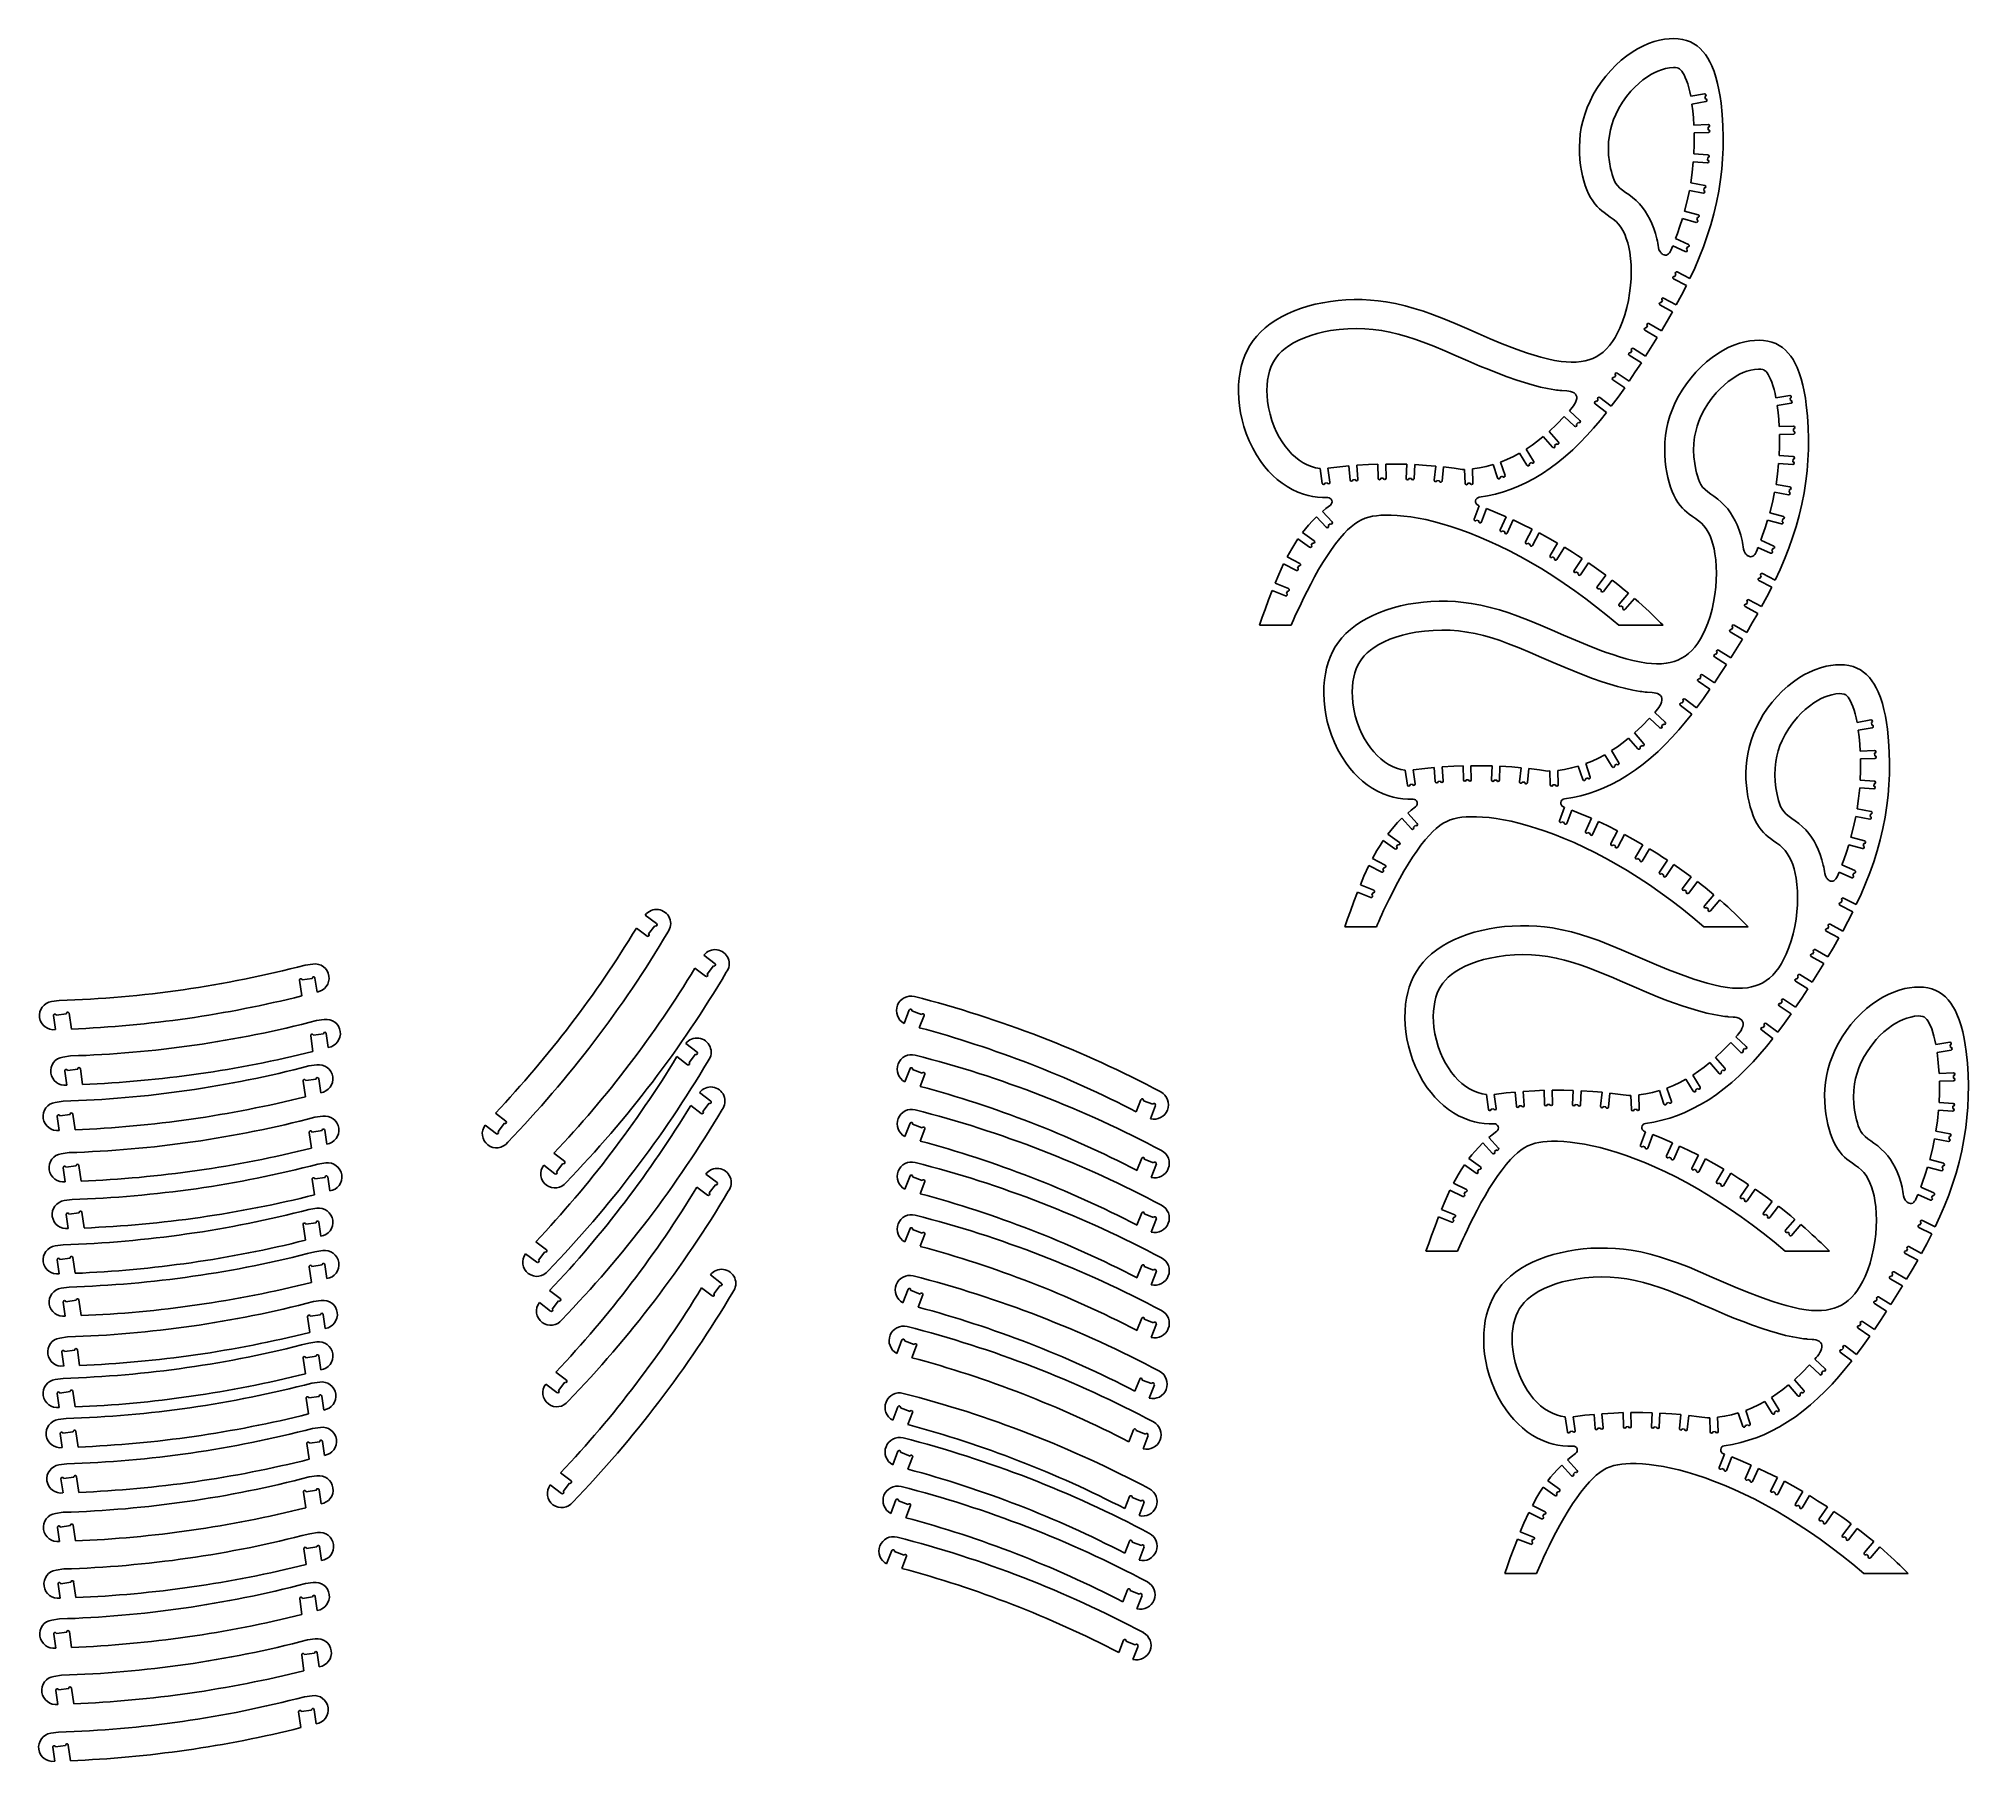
# Model space of a CAD drawing. Extents: x -112040 to 121029, y -95154 to 112900.
import ezdxf

# ---------------------------------------------------------------- set-up
doc = ezdxf.new("R2010")
doc.units = 0
doc.header["$LTSCALE"] = 50
doc.layers.get('0').update_dxf_attribs({"linetype": 'CONTINUOUS'})

msp = doc.modelspace()

# ---------------------------------------------------------------- linework, layer by layer
at = {"color": 7, "linetype": 'CONTINUOUS'}
for p, q in [((87487, 105939), (89156, 106224)), ((89316, 105288), (87639, 105001)), ((89211, 105904), (89261, 105608)), ((87869, 102463), (89598, 102520)), ((89629, 101571), (87905, 101513)), ((89609, 102196), (89619, 101896)), ((89509, 97904), (87807, 98017)), ((87870, 98965), (89572, 98851)), ((89551, 98527), (89531, 98228)), ((89009, 94244), (87331, 94551)), ((87498, 95486), (89180, 95179)), ((89122, 94859), (89068, 94564)), ((88151, 90706), (86486, 91155)), ((86750, 92068), (88399, 91623)), ((88314, 91309), (88236, 91020)), ((85660, 88747), (87231, 88038)), ((86840, 87172), (85313, 87861)), ((87097, 87741), (86974, 87468)), ((85568, 84162), (85705, 84429)), ((85853, 84718), (87396, 83928)), ((86980, 83073), (85420, 83873)), ((85289, 79900), (83767, 80731)), ((83923, 81016), (84066, 81279)), ((84222, 81565), (85752, 80730)), ((83457, 76804), (81959, 77674)), ((82122, 77956), (82272, 78215)), ((82436, 78496), (83952, 77616)), ((81532, 73755), (80061, 74669)), ((80232, 74945), (80390, 75200)), ((80562, 75476), (82046, 74554)), ((82046, 74554), (83457, 76804)), ((78609, 72495), (80057, 71524)), ((79518, 70742), (78080, 71707)), ((78261, 71976), (78428, 72226)), ((72864, 67958), (74112, 66777)), ((77319, 67755), (75938, 68808)), ((76135, 69066), (76317, 69305)), ((76514, 69563), (77899, 68507)), ((97786, 69515), (99455, 69801)), ((99615, 68864), (97938, 68577)), ((99510, 69480), (99561, 69185)), ((70408, 65466), (71531, 64172)), ((73458, 66087), (72225, 67255)), ((73888, 66541), (73682, 66323)), ((98168, 66039), (99897, 66097)), ((99908, 65772), (99918, 65472)), ((67636, 63336), (68524, 61870)), ((70814, 63549), (69689, 64845)), ((71286, 63959), (71059, 63762)), ((99929, 65147), (98204, 65090)), ((42979, 59182), (42721, 60977)), ((43677, 61004), (43919, 59317)), ((46349, 59586), (46211, 61290)), ((47157, 61368), (47296, 59663)), ((49743, 59792), (49704, 61499)), ((50654, 61518), (50693, 59813)), ((53133, 59791), (53203, 61492)), ((54153, 61452), (54082, 59751)), ((56518, 59572), (56696, 61267)), ((57640, 61169), (57463, 59473)), ((59907, 60869), (60177, 60879)), ((60233, 59186), (60177, 60879)), ((61125, 60951), (61182, 59218)), ((64167, 59840), (63616, 61461)), ((64517, 61763), (65067, 60146)), ((67711, 61378), (66823, 62844)), ((68246, 61702), (67989, 61547)), ((99808, 61480), (98106, 61593)), ((98169, 62541), (99871, 62428)), ((99850, 62104), (99830, 61804)), ((43597, 59271), (43300, 59228)), ((46972, 59637), (46673, 59613)), ((50368, 59806), (50068, 59799)), ((53757, 59765), (53457, 59777)), ((57140, 59507), (56842, 59538)), ((60857, 59207), (60557, 59197)), ((64759, 60041), (64475, 59944)), ((97797, 59062), (99479, 58755)), ((99421, 58435), (99367, 58140)), ((61327, 54872), (61954, 56490)), ((62840, 56147), (62212, 54528)), ((99308, 57820), (97630, 58127)), ((43469, 53883), (42305, 55163)), ((43008, 55802), (44172, 54523)), ((43931, 54304), (43709, 54102)), ((61909, 54646), (61630, 54754)), ((64474, 53579), (65191, 55160)), ((66056, 54768), (65340, 53187)), ((67542, 52112), (68348, 53650)), ((98450, 54282), (96785, 54732)), ((97049, 55644), (98698, 55199)), ((98613, 54886), (98535, 54596)), ((41464, 51475), (40059, 52487)), ((40614, 53258), (42019, 52246)), ((41829, 51982), (41654, 51739)), ((65044, 53321), (64770, 53445)), ((68096, 51822), (67830, 51961)), ((69189, 53209), (68384, 51671)), ((70522, 50473), (71413, 51962)), ((72229, 51474), (71337, 49985)), ((97139, 50748), (95612, 51438)), ((95959, 52323), (97530, 51614)), ((97396, 51318), (97273, 51044)), ((39871, 48670), (38323, 49451)), ((38752, 50299), (40299, 49519)), ((40153, 49228), (40018, 48961)), ((71058, 50152), (70801, 50306)), ((73407, 48666), (74379, 50104)), ((75166, 49572), (74194, 48134)), ((37293, 47119), (38906, 46478)), ((73925, 48316), (73676, 48484)), ((76192, 46705), (77240, 48089)), ((77997, 47515), (76950, 46132)), ((97279, 46650), (95719, 47449)), ((95867, 47738), (96004, 48005)), ((96152, 48294), (97695, 47504)), ((38555, 45596), (36942, 46237)), ((38786, 46176), (38675, 45898)), ((76691, 46328), (76451, 46509)), ((78858, 44599), (79985, 45918)), ((79333, 44193), (79105, 44388)), ((80707, 45301), (79580, 43982)), ((95588, 43477), (94066, 44307)), ((94222, 44592), (94365, 44856)), ((94521, 45141), (96051, 44306)), ((35413, 42071), (39235, 42071)), ((78797, 42071), (84151, 42071)), ((92735, 42072), (94251, 41192)), ((93756, 40381), (92258, 41251)), ((92345, 38131), (93756, 40381)), ((92421, 41532), (92572, 41791)), ((91831, 37331), (90360, 38245)), ((90531, 38521), (90689, 38776)), ((90861, 39052), (92345, 38131)), ((89817, 34318), (88379, 35283)), ((88560, 35553), (88727, 35802)), ((88908, 36072), (90356, 35101)), ((86434, 32643), (86616, 32881)), ((86813, 33140), (88198, 32084)), ((83757, 29663), (82524, 30831)), ((83164, 31534), (84411, 30353)), ((87618, 31331), (86237, 32384)), ((107583, 30328), (109252, 30614)), ((81113, 27125), (79988, 28422)), ((80707, 29043), (81831, 27748)), ((84187, 30117), (83981, 29899)), ((109412, 29678), (107734, 29390)), ((109307, 30294), (109357, 29998)), ((78010, 24955), (77123, 26421)), ((77936, 26912), (78823, 25447)), ((81585, 27535), (81358, 27338)), ((107965, 26852), (109693, 26910)), ((109725, 25960), (108001, 25903)), ((109704, 26585), (109714, 26285)), ((53278, 22758), (53020, 24553)), ((53976, 24581), (54218, 22893)), ((56648, 23163), (56510, 24867)), ((57456, 24945), (57595, 23240)), ((60042, 23368), (60003, 25075)), ((60667, 23382), (60367, 23375)), ((60953, 25095), (60992, 23390)), ((63432, 23367), (63503, 25068)), ((64056, 23341), (63756, 23354)), ((64452, 25029), (64381, 23328)), ((66817, 23148), (66995, 24844)), ((67940, 24746), (67762, 23050)), ((70206, 24445), (70476, 24455)), ((70532, 22763), (70476, 24455)), ((71424, 24528), (71481, 22794)), ((74466, 23416), (73915, 25037)), ((75058, 23617), (74774, 23521)), ((74816, 25339), (75366, 23722)), ((78545, 25278), (78288, 25123)), ((107966, 23354), (109668, 23241)), ((53897, 22847), (53600, 22804)), ((57271, 23213), (56972, 23189)), ((67439, 23084), (67141, 23115)), ((71156, 22783), (70856, 22773)), ((109605, 22293), (107903, 22406)), ((109646, 22917), (109626, 22617)), ((53768, 17460), (52604, 18740)), ((53307, 19378), (54471, 18099)), ((71626, 18448), (72253, 20066)), ((73139, 19723), (72512, 18105)), ((74773, 17155), (75490, 18736)), ((109105, 18634), (107427, 18940)), ((107594, 19876), (109276, 19568)), ((109217, 19248), (109163, 18953)), ((50913, 16834), (52318, 15822)), ((54230, 17880), (54008, 17678)), ((72209, 18222), (71929, 18330)), ((75343, 16897), (75069, 17021)), ((76355, 18344), (75639, 16763)), ((77841, 15688), (78647, 17226)), ((79488, 16785), (78683, 15248)), ((106846, 16457), (108495, 16013)), ((51763, 15052), (50358, 16063)), ((52128, 15559), (51953, 15315)), ((78395, 15398), (78129, 15538)), ((80821, 14049), (81712, 15538)), ((82528, 15051), (81636, 13561)), ((108247, 15095), (106582, 15545)), ((108410, 15699), (108332, 15409)), ((50170, 12247), (48623, 13028)), ((49051, 13876), (50598, 13095)), ((50452, 12805), (50317, 12537)), ((81357, 13728), (81100, 13882)), ((83706, 12243), (84678, 13681)), ((84224, 11893), (83975, 12061)), ((85465, 13149), (84493, 11711)), ((86491, 10281), (87539, 11665)), ((106936, 11561), (105409, 12251)), ((105756, 13136), (107327, 12427)), ((107193, 12131), (107070, 11858)), ((48854, 9172), (47241, 9813)), ((47592, 10696), (49205, 10055)), ((49085, 9753), (48974, 9474)), ((86990, 9904), (86750, 10085)), ((88297, 11092), (87249, 9708)), ((89157, 8175), (90284, 9495)), ((-38763, 7055), (-37406, 6021)), ((89632, 7769), (89404, 7964)), ((91006, 8878), (89879, 7558)), ((107076, 7463), (105516, 8262)), ((105664, 8551), (105801, 8818)), ((105949, 9108), (107492, 8317)), ((-38558, 4510), (-39833, 5482)), ((-37603, 5762), (-38361, 4768)), ((45712, 5647), (49534, 5647)), ((89096, 5647), (94450, 5647)), ((105385, 4290), (103863, 5120)), ((104018, 5406), (104162, 5669)), ((104318, 5954), (105848, 5120)), ((102218, 2345), (102368, 2604)), ((102531, 2886), (104048, 2005)), ((-78902, 1141), (-79842, 1006)), ((-31494, -338), (-32769, 634)), ((-31699, 2208), (-30342, 1173)), ((-30539, 915), (-31297, -79)), ((103553, 1194), (102054, 2064)), ((102141, -1056), (103553, 1194)), ((-80540, -819), (-80267, -2715)), ((-78981, -595), (-80218, -773)), ((-78416, -2239), (-78659, -549)), ((101628, -1856), (100156, -942)), ((100328, -666), (100486, -411)), ((100657, -135), (102141, -1056)), ((-109537, -3259), (-110478, -3395)), ((-7506, -6025), (-6879, -4404)), ((-6576, -4522), (-5410, -4974)), ((99614, -4869), (98176, -3904)), ((98357, -3634), (98524, -3385)), ((98705, -3115), (100152, -4086)), ((-110235, -5084), (-109992, -6774)), ((-108676, -4860), (-109913, -5038)), ((-108082, -6710), (-108354, -4814)), ((-77542, -5556), (-78482, -5691)), ((-5107, -5091), (-5674, -6553)), ((97415, -7855), (96034, -6803)), ((96231, -6544), (96413, -6306)), ((96610, -6047), (97995, -7103)), ((-79180, -7516), (-78908, -9412)), ((-77621, -7292), (-78858, -7470)), ((-77056, -8935), (-77299, -7246)), ((-33879, -8470), (-32522, -9505)), ((93554, -9524), (92321, -8356)), ((92960, -7653), (94207, -8834)), ((93984, -9070), (93778, -9288)), ((117103, -8597), (118771, -8311)), ((118932, -9248), (117254, -9535)), ((118826, -8632), (118877, -8927)), ((-108177, -9956), (-109118, -10092)), ((-107316, -11557), (-108553, -11735)), ((-106722, -13407), (-106994, -11511)), ((-78454, -11029), (-79394, -11164)), ((-33674, -11016), (-34949, -10044)), ((-32719, -9763), (-33477, -10757)), ((-7417, -13101), (-6789, -11481)), ((-6486, -11599), (-5320, -12050)), ((90910, -12061), (89785, -10765)), ((90504, -10144), (91627, -11439)), ((91382, -11652), (91155, -11848)), ((-108875, -11781), (-108632, -13471)), ((-80092, -12989), (-79820, -14885)), ((-78533, -12765), (-79770, -12943)), ((-77969, -14409), (-78211, -12719)), ((-5017, -12168), (-5584, -13630)), ((84612, -13847), (85162, -15465)), ((87807, -14232), (86919, -12766)), ((87732, -12275), (88620, -13740)), ((88342, -13908), (88085, -14064)), ((117484, -12073), (119213, -12015)), ((119245, -12965), (117520, -13022)), ((119224, -12340), (119234, -12640)), ((-109090, -15430), (-110030, -15565)), ((-32008, -16921), (-33283, -15949)), ((-32214, -14375), (-30856, -15410)), ((-31053, -15668), (-31811, -16663)), ((20528, -16707), (21095, -15244)), ((21398, -15362), (22520, -15797)), ((22866, -15931), (22238, -17551)), ((22823, -15914), (22866, -15931)), ((63075, -16429), (62817, -14634)), ((63773, -14606), (64015, -16294)), ((66445, -16024), (66306, -14320)), ((67068, -15973), (66769, -15998)), ((67253, -14242), (67392, -15947)), ((69839, -15819), (69800, -14111)), ((70464, -15805), (70164, -15811)), ((70750, -14092), (70788, -15797)), ((73228, -15820), (73299, -14119)), ((73853, -15846), (73553, -15833)), ((74248, -14158), (74178, -15859)), ((76614, -16038), (76791, -14343)), ((77236, -16103), (76937, -16072)), ((77736, -14441), (77559, -16137)), ((80003, -14742), (80272, -14731)), ((80328, -16424), (80272, -14731)), ((81221, -14659), (81278, -16393)), ((84263, -15771), (83712, -14150)), ((84855, -15570), (84571, -15666)), ((117486, -15571), (119188, -15684)), ((119166, -16009), (119146, -16308)), ((-109787, -17254), (-109545, -18944)), ((-108228, -17030), (-109466, -17208)), ((-107634, -18880), (-107907, -16984)), ((-77724, -17232), (-78665, -17367)), ((-56745, -19349), (-58103, -18314)), ((-56869, -16865), (-55593, -17838)), ((-55790, -18096), (-56548, -19090)), ((-7417, -19705), (-6789, -18085)), ((-6486, -18202), (-5320, -18654)), ((63693, -16340), (63396, -16383)), ((80953, -16404), (80653, -16413)), ((119125, -16632), (117422, -16519)), ((-79362, -19192), (-79090, -21088)), ((-77803, -18968), (-79041, -19146)), ((-77239, -20611), (-77482, -18922)), ((-5017, -18771), (-5584, -20234)), ((63565, -21727), (62401, -20447)), ((63104, -19809), (64267, -21088)), ((81422, -20739), (82050, -19121)), ((82005, -20965), (81725, -20856)), ((82935, -19464), (82308, -21082)), ((84570, -22032), (85287, -20451)), ((86152, -20843), (85435, -22424)), ((118625, -20292), (116947, -19985)), ((117113, -19050), (118795, -19357)), ((118737, -19677), (118683, -19972)), ((-108360, -21632), (-109300, -21767)), ((-107499, -23233), (-108736, -23411)), ((-106904, -25083), (-107177, -23187)), ((-77359, -22888), (-78300, -23023)), ((-49681, -24196), (-51039, -23161)), ((-49805, -21713), (-48529, -22685)), ((-48726, -22943), (-49484, -23938)), ((20617, -23784), (21184, -22321)), ((21487, -22439), (22610, -22874)), ((22956, -23008), (22328, -24628)), ((22913, -22991), (22956, -23008)), ((61560, -24135), (60155, -23123)), ((60710, -22353), (62115, -23364)), ((64027, -21307), (63805, -21508)), ((85139, -22290), (84866, -22166)), ((87638, -23498), (88443, -21961)), ((89285, -22402), (88480, -23939)), ((116366, -22468), (118014, -22913)), ((117930, -23226), (117851, -23516)), ((-109058, -23457), (-108815, -25147)), ((-78997, -24847), (-78725, -26743)), ((-77438, -24623), (-78676, -24801)), ((-76874, -26267), (-77117, -24577)), ((-31456, -24217), (-30099, -25252)), ((-30296, -25511), (-31054, -26505)), ((-7417, -26064), (-6789, -24444)), ((-6486, -24562), (-5320, -25013)), ((-5017, -25131), (-5584, -26593)), ((58847, -25311), (60395, -26092)), ((61925, -23628), (61750, -23872)), ((88192, -23788), (87926, -23649)), ((90618, -25138), (91509, -23648)), ((91154, -25459), (90897, -25305)), ((92324, -24136), (91433, -25626)), ((93503, -26944), (94475, -25506)), ((117767, -23830), (116101, -23380)), ((-107995, -27288), (-108935, -27423)), ((-31251, -26763), (-32526, -25791)), ((59967, -26940), (58419, -26159)), ((60249, -26382), (60114, -26650)), ((94021, -27294), (93772, -27126)), ((95262, -26038), (94290, -27476)), ((96288, -28905), (97336, -27522)), ((116455, -27364), (114928, -26675)), ((115275, -25789), (116846, -26498)), ((116713, -26794), (116589, -27068)), ((-108693, -29113), (-108450, -30802)), ((-107134, -28889), (-108371, -29066)), ((-106540, -30738), (-106812, -28842)), ((-78533, -30096), (-79770, -30274)), ((-78454, -28361), (-79394, -28496)), ((-77969, -31740), (-78211, -30050)), ((20617, -30387), (21184, -28925)), ((21487, -29042), (22610, -29477)), ((22956, -29611), (22328, -31232)), ((22913, -29595), (22956, -29611)), ((58651, -30015), (57037, -29374)), ((57389, -28491), (59001, -29132)), ((58881, -29434), (58771, -29713)), ((96786, -29283), (96547, -29102)), ((98093, -28095), (97045, -29479)), ((98954, -31012), (100081, -29692)), ((115183, -30374), (115320, -30107)), ((115468, -29818), (117011, -30608)), ((-80092, -30320), (-79820, -32216)), ((-51984, -32391), (-50709, -33363)), ((-7417, -32423), (-6789, -30803)), ((-6486, -30921), (-5320, -31372)), ((-5017, -31490), (-5584, -32952)), ((99429, -31418), (99201, -31223)), ((100803, -30309), (99676, -31629)), ((116595, -31462), (115035, -30663)), ((-109090, -32761), (-110030, -32896)), ((-109787, -34586), (-109545, -36275)), ((-108228, -34362), (-109466, -34539)), ((-107634, -36211), (-107907, -34315)), ((-77724, -33469), (-78665, -33604)), ((-51861, -34874), (-53219, -33839)), ((-50906, -33621), (-51664, -34615)), ((55509, -33539), (59331, -33539)), ((98892, -33539), (104247, -33539)), ((114905, -34636), (113382, -33805)), ((113538, -33520), (113682, -33256)), ((113837, -32971), (115367, -33806)), ((-79362, -35429), (-79090, -37325)), ((-77803, -35205), (-79041, -35382)), ((-77239, -36848), (-77482, -35158)), ((-30902, -36398), (-29544, -37433)), ((20617, -36746), (21184, -35284)), ((21487, -35402), (22610, -35837)), ((22956, -35971), (22328, -37591)), ((22913, -35954), (22956, -35971)), ((113073, -37731), (111574, -36861)), ((111737, -36580), (111888, -36321)), ((112051, -36040), (113567, -36920)), ((-108360, -37869), (-109300, -38004)), ((-107499, -39470), (-108736, -39648)), ((-106904, -41320), (-107177, -39424)), ((-77907, -39489), (-78847, -39624)), ((-50319, -38296), (-49044, -39268)), ((-49241, -39527), (-49999, -40521)), ((-30696, -38944), (-31971, -37972)), ((-29741, -37692), (-30499, -38686)), ((-7661, -39761), (-7034, -38141)), ((-6731, -38258), (-5565, -38710)), ((-5262, -38827), (-5829, -40290)), ((109847, -39591), (110006, -39336)), ((110177, -39060), (111661, -39981)), ((111661, -39981), (113073, -37731)), ((-109058, -39694), (-108815, -41383)), ((-79545, -41449), (-79272, -43345)), ((-77986, -41225), (-79223, -41403)), ((-77421, -42868), (-77664, -41179)), ((-50196, -40779), (-51553, -39744)), ((20617, -43106), (21184, -41643)), ((21487, -41761), (22610, -42196)), ((111148, -40781), (109676, -39867)), ((-108542, -43889), (-109483, -44024)), ((-8395, -45876), (-7767, -44255)), ((22956, -42330), (22328, -43950)), ((22913, -42313), (22956, -42330)), ((109134, -43794), (107696, -42829)), ((107877, -42559), (108044, -42310)), ((108225, -42040), (109672, -43011)), ((-109240, -45714), (-108997, -47404)), ((-107681, -45490), (-108918, -45668)), ((-107087, -47340), (-107359, -45444)), ((-80092, -46457), (-79820, -48353)), ((-78533, -46233), (-79770, -46410)), ((-78454, -44497), (-79394, -44632)), ((-77969, -47876), (-78211, -46187)), ((-7464, -44373), (-6299, -44824)), ((-5996, -44942), (-6562, -46404)), ((102480, -46578), (103727, -47759)), ((106934, -46781), (105553, -45728)), ((105750, -45469), (105932, -45231)), ((106129, -44972), (107514, -46028)), ((-109090, -48897), (-110030, -49032)), ((-49562, -48138), (-48287, -49111)), ((103074, -48449), (101841, -47281)), ((103504, -47995), (103297, -48213)), ((-109787, -50722), (-109545, -52411)), ((-108228, -50498), (-109466, -50676)), ((-107634, -52348), (-107907, -50452)), ((-78168, -51076), (-79405, -51254)), ((-78089, -49341), (-79029, -49476)), ((-77604, -52720), (-77846, -51030)), ((-49438, -50622), (-50796, -49587)), ((-48484, -49369), (-49241, -50363)), ((20373, -50443), (20940, -48981)), ((21243, -49098), (22365, -49533)), ((22711, -49667), (22083, -51287)), ((22668, -49651), (22711, -49667)), ((97252, -51200), (98139, -52665)), ((100429, -50987), (99305, -49691)), ((100023, -49069), (101147, -50364)), ((100901, -50577), (100675, -50774)), ((-79727, -51300), (-79455, -53196)), ((-8884, -53947), (-8256, -52327)), ((-7953, -52444), (-6788, -52896)), ((-6485, -53013), (-7052, -54475)), ((72594, -55354), (72336, -53559)), ((73292, -53531), (73535, -55219)), ((75965, -54949), (75826, -53245)), ((76773, -53168), (76911, -54872)), ((79358, -54744), (79320, -53037)), ((80269, -53017), (80308, -54722)), ((82748, -54745), (82819, -53044)), ((83768, -53083), (83697, -54784)), ((86134, -54964), (86311, -53268)), ((87256, -53367), (87079, -55062)), ((90740, -53585), (90797, -55318)), ((93783, -54696), (93232, -53075)), ((94132, -52773), (94682, -54390)), ((97327, -53157), (96439, -51692)), ((97861, -52834), (97605, -52989)), ((-108725, -53741), (-109665, -53876)), ((-109422, -55566), (-109180, -57255)), ((-107863, -55342), (-109101, -55519)), ((-107269, -57192), (-107542, -55295)), ((-78003, -54814), (-78943, -54949)), ((19639, -56558), (20206, -55095)), ((20509, -55213), (21632, -55648)), ((21977, -55782), (21350, -57402)), ((21935, -55765), (21977, -55782)), ((73213, -55265), (72916, -55308)), ((76587, -54899), (76288, -54923)), ((79983, -54730), (79683, -54737)), ((83373, -54771), (83073, -54758)), ((86755, -55029), (86457, -54997)), ((89523, -53667), (89792, -53657)), ((89848, -55349), (89792, -53657)), ((90473, -55329), (90173, -55339)), ((94374, -54495), (94090, -54591)), ((-79641, -56773), (-79368, -58670)), ((-78082, -56550), (-79319, -56727)), ((-77517, -58193), (-77760, -56503)), ((-8884, -59328), (-8256, -57707)), ((-7953, -57825), (-6788, -58277)), ((90942, -59664), (91569, -58046)), ((-108638, -59214), (-109578, -59349)), ((-49007, -60319), (-47732, -61291)), ((-6485, -58394), (-7052, -59856)), ((73084, -60652), (71920, -59372)), ((72624, -58734), (73787, -60013)), ((73547, -60232), (73325, -60434)), ((91525, -59890), (91245, -59782)), ((92455, -58389), (91828, -60008)), ((94090, -60957), (94806, -59376)), ((95671, -59768), (94955, -61349)), ((-109336, -61039), (-109093, -62728)), ((-107777, -60815), (-109014, -60992)), ((-107183, -62665), (-107455, -60769)), ((-80056, -62632), (-79783, -64528)), ((-78497, -62408), (-79734, -62586)), ((-78418, -60672), (-79358, -60807)), ((-77932, -64052), (-78175, -62362)), ((-48884, -62802), (-50241, -61768)), ((-47929, -61550), (-48687, -62544)), ((71080, -63061), (69674, -62049)), ((70230, -61278), (71635, -62290)), ((71445, -62553), (71269, -62797)), ((94659, -61215), (94386, -61091)), ((97158, -62424), (97963, -60886)), ((97711, -62714), (97446, -62574)), ((98805, -61327), (97999, -62864)), ((100137, -64063), (101029, -62574)), ((-109053, -65073), (-109994, -65208)), ((-9129, -65198), (-8501, -63577)), ((-8198, -63695), (-7032, -64147)), ((-6729, -64264), (-7296, -65726)), ((19150, -64629), (19717, -63167)), ((20020, -63284), (21143, -63719)), ((21488, -63853), (20860, -65473)), ((21446, -63837), (21488, -63853)), ((69487, -65865), (67939, -65084)), ((68367, -64236), (69915, -65017)), ((100674, -64384), (100416, -64230)), ((101844, -63062), (100953, -64551)), ((103022, -65870), (103995, -64431)), ((104782, -64963), (103810, -66402)), ((-109751, -66897), (-109508, -68587)), ((-108192, -66673), (-109429, -66851)), ((-107598, -68523), (-107870, -66627)), ((-78353, -67518), (-79293, -67653)), ((66908, -67416), (68521, -68057)), ((69768, -65307), (69633, -65575)), ((103540, -66220), (103292, -66052)), ((105808, -67831), (106856, -66447)), ((107613, -67020), (106565, -68404)), ((-79991, -69478), (-79719, -71374)), ((-78432, -69254), (-79669, -69432)), ((-77868, -70898), (-78110, -69208)), ((-9618, -71312), (-8990, -69692)), ((-8687, -69809), (-7522, -70261)), ((19150, -70010), (19717, -68547)), ((20020, -68665), (21143, -69100)), ((21488, -69234), (20860, -70854)), ((21446, -69217), (21488, -69234)), ((68170, -68940), (66557, -68299)), ((68401, -68359), (68290, -68638)), ((106306, -68208), (106067, -68027)), ((108473, -69937), (109601, -68617)), ((110323, -69235), (109196, -70554)), ((-108989, -71918), (-109929, -72054)), ((-7219, -70379), (-7785, -71841)), ((108948, -70343), (108720, -70148)), ((-109686, -73743), (-109444, -75433)), ((-108127, -73519), (-109364, -73697)), ((-107533, -75369), (-107805, -73473)), ((-78868, -73548), (-79809, -73683)), ((18905, -75880), (19472, -74417)), ((19775, -74535), (20898, -74970)), ((65028, -72465), (68850, -72465)), ((108412, -72465), (113767, -72465)), ((-80506, -75508), (-80234, -77404)), ((-78947, -75284), (-80185, -75462)), ((-78383, -76928), (-78626, -75238)), ((21244, -75104), (20616, -76724)), ((21201, -75087), (21244, -75104)), ((-109504, -77949), (-110444, -78084)), ((-110202, -79773), (-109959, -81463)), ((-108643, -79549), (-109880, -79727)), ((-108049, -81399), (-108321, -79503)), ((-78621, -80348), (-79562, -80484)), ((18416, -81994), (18983, -80532)), ((19286, -80649), (20409, -81085)), ((20755, -81219), (20127, -82839)), ((20712, -81202), (20755, -81219)), ((-80259, -82308), (-79987, -84204)), ((-78700, -82084), (-79937, -82262)), ((-78136, -83728), (-78378, -82038)), ((-109257, -84749), (-110197, -84884)), ((-109954, -86573), (-109712, -88263)), ((-108395, -86350), (-109633, -86527)), ((-107801, -88199), (-108074, -86303)), ((-79000, -87222), (-79940, -87357)), ((-80638, -89182), (-80366, -91078)), ((-79079, -88958), (-80316, -89136)), ((-78515, -90602), (-78757, -88912)), ((-109636, -91623), (-110576, -91758)), ((-108774, -93223), (-110012, -93401)), ((-108180, -95073), (-108453, -93177)), ((-110333, -93447), (-110091, -95137))]:
    msp.add_line(p, q, dxfattribs=at)
at = {"color": 7, "linetype": 'CONTINUOUS', "flags": 128}
for points in [[(87466, 112493), (87000, 112668), (86505, 112794), (85985, 112871), (85444, 112900), (84887, 112882), (84318, 112819), (83741, 112712), (83065, 112532), (82392, 112295), (81725, 112004), (81068, 111661), (80423, 111269), (79793, 110831), (79108, 110288), (78451, 109694), (77824, 109052), (77231, 108367), (76677, 107641), (76165, 106880), (75725, 106132), (75329, 105359), (74982, 104563), (74686, 103748), (74444, 102917), (74275, 102150), (74155, 101375), (74082, 100597), (74053, 99823), (74065, 99058), (74115, 98307), (74200, 97576), (74306, 96928), (74436, 96307), (74589, 95715), (74762, 95159), (74952, 94641), (75158, 94167), (75397, 93704), (75650, 93298), (75912, 92943), (76183, 92632), (76460, 92359), (76740, 92115), (77021, 91895), (77405, 91618), (77782, 91355), (78144, 91086), (78485, 90796), (78787, 90481), (79061, 90119), (79306, 89712), (79524, 89263), (79715, 88776), (79878, 88254), (80015, 87701), (80125, 87121), (80225, 86358), (80285, 85564), (80303, 84747), (80282, 83913), (80221, 83070), (80114, 82174), (79963, 81283), (79769, 80407), (79534, 79553), (79257, 78731), (78939, 77948), (78661, 77366), (78359, 76819), (78033, 76309), (77682, 75841), (77308, 75419), (76911, 75048), (76510, 74743), (76090, 74487), (75652, 74277), (75197, 74110), (74728, 73983), (74244, 73895), (73660, 73836), (73061, 73822), (72452, 73849), (71833, 73913), (71021, 74043), (70204, 74219), (69387, 74431), (68577, 74671), (67778, 74928), (66994, 75197), (66225, 75475), (64724, 76056), (63265, 76658), (61840, 77269), (60440, 77880), (59055, 78477), (57677, 79049), (56296, 79585), (55206, 79972), (54104, 80323), (52987, 80635), (51849, 80899), (50687, 81112), (49754, 81239), (48801, 81328), (47826, 81376), (46831, 81381), (45822, 81343), (44900, 81268), (43976, 81155), (43058, 81004), (42149, 80813), (41255, 80581), (40381, 80307), (39532, 79991), (38781, 79664), (38059, 79300), (37370, 78899), (36718, 78459), (36107, 77981), (35542, 77463), (35072, 76960), (34645, 76423), (34264, 75853), (33931, 75250), (33645, 74618), (33409, 73970), (33216, 73300), (33067, 72610), (32960, 71903), (32889, 71083), (32871, 70250), (32905, 69408), (32989, 68562), (33122, 67715), (33304, 66873), (33534, 66039), (33810, 65219), (34172, 64320), (34590, 63451), (35062, 62615), (35586, 61820), (36033, 61228), (36511, 60667), (37019, 60142), (37556, 59654), (38133, 59199), (38738, 58790), (39371, 58430), (40031, 58121), (40717, 57868), (41275, 57709), (41848, 57588), (42436, 57506), (43039, 57465), (43656, 57465)], [(87396, 83928), (87978, 85192), (88524, 86471), (89031, 87766), (89496, 89080), (89917, 90413), (90286, 91745), (90607, 93100), (90877, 94481), (91096, 95889), (91241, 97131), (91343, 98397), (91401, 99687), (91414, 101002), (91378, 102345), (91294, 103716), (91155, 105104), (91043, 105909), (90905, 106702), (90738, 107476), (90539, 108225), (90305, 108942), (90035, 109620), (89805, 110099), (89552, 110550), (89274, 110969), (88969, 111354), (88637, 111701), (88277, 112009), (87887, 112274), (87466, 112493)], [(87487, 105939), (87379, 106467), (87257, 106964), (87124, 107424), (86982, 107840), (86833, 108206), (86685, 108514), (86540, 108765), (86406, 108961), (86288, 109102), (86196, 109192), (86123, 109249), (86065, 109284), (86008, 109311), (85948, 109333), (85888, 109353), (85642, 109399), (85393, 109406), (84915, 109363), (84443, 109274), (83979, 109146), (83528, 108980), (83090, 108779), (82668, 108548), (82260, 108291), (81723, 107902), (81213, 107480), (80730, 107027), (80276, 106546), (79739, 105897), (79252, 105210), (78816, 104489), (78434, 103737), (78177, 103127), (77962, 102501), (77792, 101863), (77668, 101213), (77577, 100415), (77549, 99612), (77582, 98810), (77673, 98016), (77820, 97231), (77907, 96866), (78006, 96501), (78118, 96137), (78254, 95785), (78423, 95457), (78633, 95163), (78931, 94856), (79268, 94580), (79628, 94320), (79998, 94062), (80459, 93716), (80886, 93337), (81287, 92940), (81665, 92521), (81991, 92062), (82289, 91583), (82559, 91089), (82800, 90583), (83044, 89974), (83246, 89350), (83408, 88708), (83460, 88452), (83506, 88194), (83546, 87931), (83586, 87665), (83660, 87410), (83785, 87179), (83827, 87120), (83873, 87064), (83921, 87010), (83972, 86961), (84025, 86916), (84080, 86875), (84136, 86839), (84273, 86778), (84414, 86750), (84558, 86763), (84691, 86815), (84814, 86906), (84920, 87023), (85009, 87157), (85084, 87298), (85204, 87579), (85313, 87861)], [(87869, 102463), (87814, 103317), (87738, 104169), (87639, 105001)], [(87870, 98965), (87910, 100108), (87910, 101276), (87905, 101513)], [(87498, 95486), (87676, 96738), (87807, 98017)], [(86750, 92068), (87064, 93300), (87331, 94551)], [(85660, 88747), (85882, 89345), (86196, 90247), (86486, 91155)], [(85752, 80730), (86379, 81898), (86980, 83073)], [(83952, 77616), (84630, 78756), (85289, 79900)], [(72864, 67958), (73026, 68144), (73184, 68335), (73335, 68534), (73472, 68743), (73587, 68962), (73674, 69192), (73720, 69418), (73718, 69631), (73664, 69817), (73558, 69978), (73400, 70112), (73200, 70215), (72984, 70282), (72759, 70322), (72533, 70343), (71938, 70386), (71845, 70395), (71702, 70409), (71497, 70432), (71293, 70457), (71090, 70485), (70202, 70636), (69342, 70823), (68355, 71080), (67408, 71360), (66503, 71654), (65331, 72063), (64198, 72487), (63101, 72921), (62037, 73360), (60570, 73987), (59158, 74602), (57793, 75192), (56468, 75745), (55174, 76252), (54162, 76616), (53159, 76941), (52161, 77224), (51163, 77461), (50156, 77649), (49134, 77786), (48149, 77865), (47135, 77891), (46095, 77862), (45046, 77777), (44004, 77634), (43174, 77475), (42368, 77280), (41594, 77048), (40859, 76782), (40171, 76484), (39537, 76158), (38963, 75807), (38514, 75482), (38114, 75145), (37766, 74797), (37466, 74439), (37211, 74070), (36988, 73668), (36792, 73221), (36625, 72731), (36491, 72203), (36392, 71638), (36331, 71041), (36309, 70418), (36327, 69775), (36385, 69118), (36507, 68333), (36683, 67548), (36914, 66772), (37195, 66015), (37478, 65382), (37793, 64777), (38139, 64204), (38511, 63669), (38907, 63177), (39322, 62731), (39754, 62333), (40218, 61972), (40693, 61667), (41178, 61417), (41676, 61221), (42192, 61075), (42721, 60977)], [(97765, 76069), (97299, 76245), (96804, 76370), (96284, 76447), (95743, 76476), (95186, 76458), (94617, 76395), (94041, 76288), (93365, 76108), (92691, 75872), (92024, 75581), (91367, 75238), (90722, 74846), (90092, 74407), (89407, 73864), (88750, 73270), (88123, 72628), (87530, 71943), (86976, 71218), (86464, 70456), (86024, 69709), (85628, 68935), (85281, 68140), (84985, 67325), (84743, 66493), (84574, 65726), (84454, 64951), (84381, 64174), (84352, 63400), (84364, 62634), (84414, 61883), (84499, 61152), (84605, 60505), (84735, 59883), (84888, 59292), (85061, 58735), (85251, 58217), (85457, 57743), (85697, 57280), (85949, 56874), (86211, 56520), (86482, 56209), (86759, 55935), (87039, 55692), (87320, 55472), (87705, 55195), (88081, 54931), (88443, 54663), (88784, 54372), (89086, 54057), (89360, 53695), (89605, 53288), (89824, 52839), (90014, 52352), (90178, 51830), (90314, 51277), (90424, 50697), (90524, 49934), (90584, 49141), (90603, 48323), (90581, 47490), (90520, 46647), (90413, 45750), (90262, 44859), (90069, 43983), (89833, 43129), (89556, 42307), (89238, 41524), (88961, 40943), (88658, 40395), (88332, 39885), (87981, 39417), (87607, 38995), (87210, 38624), (86810, 38320), (86389, 38063), (85951, 37853), (85496, 37686), (85027, 37559), (84544, 37471), (83959, 37412), (83361, 37398), (82751, 37425), (82132, 37489), (81320, 37619), (80503, 37795), (79686, 38008), (78876, 38247), (78077, 38504), (77294, 38773), (76524, 39051), (75023, 39632), (73564, 40234), (72139, 40846), (70739, 41456), (69354, 42053), (67976, 42625), (66595, 43161), (65505, 43548), (64403, 43900), (63286, 44211), (62149, 44476), (60986, 44688), (60053, 44816), (59100, 44905), (58125, 44953), (57130, 44958), (56122, 44919), (55199, 44844), (54275, 44732), (53357, 44580), (52448, 44389), (51554, 44157), (50680, 43883), (49832, 43568), (49080, 43241), (48358, 42877), (47669, 42475), (47017, 42035), (46406, 41557), (45841, 41039), (45371, 40536), (44944, 40000), (44563, 39430), (44230, 38827), (43944, 38194), (43708, 37546), (43515, 36876), (43366, 36186), (43259, 35479), (43188, 34660), (43170, 33827), (43204, 32985), (43288, 32138), (43421, 31292), (43603, 30449), (43833, 29615), (44109, 28795), (44471, 27897), (44889, 27027), (45361, 26191), (45885, 25396), (46332, 24804), (46810, 24244), (47318, 23718), (47856, 23230), (48432, 22776), (49037, 22367), (49670, 22006), (50330, 21698), (51017, 21444), (51574, 21286), (52147, 21165), (52735, 21083), (53338, 21041), (53955, 21042)], [(97695, 47504), (98277, 48769), (98823, 50047), (99330, 51343), (99795, 52656), (100216, 53990), (100585, 55321), (100906, 56677), (101177, 58057), (101395, 59465), (101540, 60707), (101642, 61973), (101700, 63263), (101713, 64579), (101677, 65922), (101593, 67292), (101454, 68680), (101342, 69485), (101204, 70278), (101037, 71053), (100838, 71802), (100604, 72519), (100334, 73197), (100104, 73676), (99851, 74126), (99573, 74545), (99268, 74930), (98936, 75278), (98576, 75585), (98186, 75850), (97765, 76069)], [(80057, 71524), (80802, 72637), (81532, 73755)], [(97786, 69515), (97678, 70044), (97556, 70541), (97424, 71000), (97281, 71416), (97132, 71783), (96984, 72090), (96839, 72342), (96705, 72537), (96587, 72678), (96495, 72768), (96422, 72825), (96364, 72861), (96307, 72887), (96247, 72910), (96187, 72929), (95941, 72975), (95692, 72983), (95214, 72939), (94742, 72851), (94278, 72722), (93827, 72556), (93390, 72356), (92967, 72125), (92559, 71868), (92022, 71479), (91512, 71056), (91029, 70603), (90575, 70122), (90039, 69473), (89551, 68786), (89115, 68065), (88733, 67314), (88476, 66703), (88261, 66078), (88091, 65439), (87967, 64789), (87876, 63992), (87848, 63189), (87881, 62387), (87972, 61592), (88119, 60807), (88206, 60442), (88305, 60077), (88418, 59714), (88553, 59362), (88722, 59033), (88933, 58739), (89230, 58432), (89567, 58156), (89928, 57896), (90297, 57638), (90758, 57293), (91185, 56913), (91586, 56517), (91965, 56098), (92290, 55638), (92588, 55160), (92858, 54666), (93099, 54160), (93343, 53551), (93546, 52926), (93707, 52285), (93759, 52029), (93805, 51770), (93845, 51508), (93885, 51241), (93959, 50987), (94084, 50756), (94127, 50696), (94172, 50640), (94220, 50587), (94271, 50537), (94324, 50492), (94379, 50451), (94435, 50416), (94572, 50354), (94713, 50327), (94857, 50339), (94990, 50392), (95113, 50483), (95219, 50599), (95308, 50733), (95383, 50874), (95503, 51156), (95612, 51438)], [(77899, 68507), (78719, 69615), (79518, 70742)], [(61931, 57503), (62937, 57668), (63916, 57887), (64870, 58156), (65799, 58473), (66703, 58837), (67585, 59245), (68594, 59780), (69573, 60370), (70523, 61012), (71444, 61703), (72357, 62455), (73243, 63250), (74104, 64085), (74941, 64957), (75755, 65862), (76547, 66795), (77319, 67755)], [(98168, 66039), (98114, 66894), (98038, 67745), (97938, 68577)], [(70408, 65466), (71326, 66331), (72225, 67255)], [(67636, 63336), (68331, 63803), (69015, 64306), (69689, 64845)], [(98169, 62541), (98209, 63684), (98209, 64852), (98204, 65090)], [(43677, 61004), (45096, 61179), (46211, 61290)], [(47157, 61368), (48584, 61456), (49704, 61499)], [(50654, 61518), (52082, 61518), (53203, 61492)], [(54153, 61452), (55577, 61363), (56696, 61267)], [(57640, 61169), (58909, 61012), (59907, 60869)], [(61125, 60951), (61967, 61071), (62798, 61241), (63616, 61461)], [(64517, 61763), (65301, 62080), (66069, 62441), (66823, 62844)], [(97797, 59062), (97975, 60315), (98106, 61593)], [(43969, 56562), (43420, 56142), (43008, 55802)], [(61954, 56490), (61880, 56518), (61822, 56540)], [(65191, 55160), (63894, 55718), (62840, 56147)], [(97049, 55644), (97363, 56876), (97630, 58127)], [(39235, 42071), (39362, 42361), (39514, 42705), (39690, 43098), (39888, 43535), (40107, 44011), (40425, 44687), (40776, 45412), (41157, 46176), (41596, 47025), (42064, 47893), (42557, 48767), (43074, 49634), (43610, 50481), (44102, 51209), (44606, 51901), (45119, 52548), (45639, 53142), (46052, 53565), (46466, 53945), (46882, 54276), (47298, 54556), (47724, 54788), (48157, 54971), (48602, 55112), (49063, 55215), (49545, 55286), (50053, 55332), (50590, 55355), (51301, 55353), (52057, 55317), (52855, 55245), (53694, 55136), (54573, 54989), (55490, 54804), (56443, 54579), (57432, 54313), (58503, 53990), (59609, 53621), (60748, 53203), (61919, 52737), (63120, 52221), (64348, 51653), (65603, 51033), (66882, 50360), (68183, 49633), (69506, 48850), (70848, 48010), (72207, 47113), (73503, 46213), (74811, 45260), (76131, 44252), (77460, 43190), (78797, 42071)], [(42305, 55163), (41798, 54652), (41318, 54123), (40959, 53696), (40614, 53258)], [(68348, 53650), (67086, 54280), (66056, 54768)], [(95959, 52323), (96181, 52921), (96495, 53823), (96785, 54732)], [(40059, 52487), (39670, 51895), (39300, 51286), (38752, 50299)], [(71413, 51962), (70193, 52661), (69189, 53209)], [(74379, 50104), (73800, 50485), (73204, 50868), (72229, 51474)], [(38323, 49451), (37733, 48166), (37293, 47119)], [(77240, 48089), (76689, 48496), (76114, 48909), (75166, 49572)], [(79985, 45918), (79469, 46347), (78922, 46790), (78469, 47149), (77997, 47515)], [(96051, 44306), (96678, 45474), (97279, 46650)], [(36942, 46237), (36513, 45108), (36088, 43949), (35752, 43019), (35413, 42071)], [(84151, 42071), (84026, 42185), (83862, 42344), (83658, 42544), (83415, 42785), (83131, 43063), (82807, 43379), (82463, 43708), (82081, 44066), (81662, 44452), (81204, 44864), (80707, 45301)], [(94251, 41192), (94930, 42333), (95588, 43477)], [(83164, 31534), (83325, 31720), (83483, 31912), (83634, 32111), (83771, 32319), (83886, 32538), (83973, 32768), (84019, 32994), (84017, 33207), (83963, 33394), (83857, 33554), (83699, 33688), (83500, 33791), (83283, 33858), (83058, 33898), (82832, 33920), (82237, 33963), (82144, 33971), (82002, 33985), (81796, 34008), (81592, 34034), (81389, 34062), (80501, 34213), (79641, 34399), (78654, 34656), (77707, 34937), (76802, 35230), (75631, 35639), (74497, 36063), (73400, 36497), (72336, 36937), (70869, 37564), (69457, 38178), (68092, 38768), (66767, 39321), (65473, 39828), (64461, 40192), (63458, 40517), (62461, 40800), (61462, 41037), (60455, 41226), (59433, 41363), (58448, 41441), (57434, 41467), (56394, 41438), (55345, 41353), (54303, 41210), (53473, 41052), (52667, 40856), (51893, 40625), (51158, 40359), (50470, 40061), (49836, 39734), (49262, 39383), (48813, 39059), (48414, 38722), (48065, 38374), (47765, 38016), (47510, 37646), (47288, 37244), (47091, 36797), (46924, 36307), (46790, 35779), (46691, 35214), (46630, 34618), (46608, 33995), (46626, 33351), (46684, 32694), (46806, 31910), (46982, 31124), (47213, 30348), (47494, 29591), (47777, 28958), (48092, 28353), (48438, 27780), (48810, 27246), (49206, 26753), (49622, 26307), (50053, 25910), (50517, 25548), (50992, 25243), (51477, 24994), (51975, 24798), (52491, 24651), (53020, 24553)], [(90356, 35101), (91101, 36213), (91831, 37331)], [(107561, 36883), (107096, 37058), (106601, 37183), (106081, 37260), (105540, 37289), (104983, 37272), (104414, 37209), (103837, 37101), (103161, 36922), (102488, 36685), (101821, 36394), (101164, 36051), (100518, 35659), (99888, 35220), (99204, 34677), (98547, 34083), (97919, 33441), (97327, 32756), (96772, 32031), (96261, 31269), (95821, 30522), (95425, 29749), (95078, 28953), (94782, 28138), (94540, 27306), (94371, 26539), (94251, 25764), (94178, 24987), (94149, 24213), (94161, 23447), (94211, 22696), (94295, 21965), (94401, 21318), (94532, 20696), (94685, 20105), (94858, 19548), (95048, 19031), (95254, 18556), (95493, 18093), (95745, 17688), (96008, 17333), (96279, 17022), (96556, 16748), (96836, 16505), (97117, 16285), (97501, 16008), (97877, 15744), (98239, 15476), (98581, 15185), (98883, 14870), (99156, 14508), (99402, 14101), (99620, 13652), (99811, 13165), (99974, 12643), (100111, 12091), (100221, 11510), (100321, 10747), (100381, 9954), (100399, 9137), (100378, 8303), (100317, 7460), (100209, 6563), (100059, 5673), (99865, 4796), (99630, 3943), (99353, 3120), (99035, 2338), (98757, 1756), (98455, 1208), (98128, 698), (97778, 230), (97404, -191), (97007, -563), (96606, -867), (96186, -1123), (95748, -1334), (95293, -1501), (94823, -1627), (94340, -1716), (93756, -1775), (93157, -1789), (92547, -1762), (91929, -1698), (91117, -1567), (90299, -1391), (89483, -1179), (88672, -940), (87874, -683), (87090, -414), (86321, -135), (84819, 445), (83361, 1047), (81936, 1659), (80535, 2269), (79151, 2866), (77772, 3438), (76392, 3974), (75302, 4361), (74200, 4713), (73083, 5024), (71945, 5289), (70783, 5502), (69850, 5629), (68897, 5718), (67922, 5766), (66927, 5771), (65918, 5732), (64995, 5658), (64072, 5545), (63154, 5393), (62245, 5202), (61351, 4970), (60477, 4697), (59628, 4381), (58877, 4054), (58154, 3690), (57465, 3288), (56814, 2849), (56203, 2370), (55637, 1852), (55168, 1349), (54741, 813), (54360, 243), (54027, -360), (53741, -993), (53505, -1640), (53312, -2311), (53163, -3001), (53056, -3707), (52985, -4527), (52967, -5360), (53000, -6202), (53084, -7049), (53218, -7895), (53400, -8738), (53630, -9571), (53905, -10392), (54268, -11290), (54686, -12160), (55158, -12996), (55682, -13791), (56129, -14383), (56607, -14943), (57115, -15469), (57652, -15957), (58229, -16411), (58833, -16820), (59466, -17181), (60127, -17489), (60813, -17743), (61371, -17901), (61944, -18022), (62532, -18104), (63135, -18146), (63752, -18145)], [(107492, 8317), (108074, 9582), (108620, 10861), (109127, 12156), (109592, 13469), (110013, 14803), (110381, 16134), (110702, 17490), (110973, 18870), (111192, 20278), (111337, 21521), (111439, 22786), (111497, 24076), (111509, 25392), (111474, 26735), (111390, 28106), (111251, 29493), (111139, 30298), (111000, 31091), (110833, 31866), (110635, 32615), (110401, 33332), (110130, 34010), (109901, 34489), (109648, 34939), (109369, 35358), (109065, 35743), (108733, 36091), (108373, 36398), (107983, 36663), (107561, 36883)], [(88198, 32084), (89018, 33191), (89817, 34318)], [(107583, 30328), (107475, 30857), (107353, 31354), (107220, 31813), (107078, 32229), (106929, 32596), (106781, 32903), (106636, 33155), (106502, 33350), (106384, 33491), (106292, 33581), (106219, 33638), (106161, 33674), (106104, 33700), (106044, 33723), (105984, 33742), (105738, 33789), (105489, 33796), (105011, 33752), (104538, 33664), (104075, 33535), (103623, 33369), (103186, 33169), (102764, 32938), (102356, 32681), (101819, 32292), (101309, 31869), (100826, 31416), (100372, 30935), (99835, 30286), (99347, 29599), (98911, 28879), (98530, 28127), (98273, 27516), (98057, 26891), (97887, 26252), (97763, 25602), (97673, 24805), (97645, 24002), (97678, 23200), (97769, 22405), (97915, 21620), (98003, 21255), (98101, 20890), (98214, 20527), (98350, 20175), (98519, 19847), (98729, 19552), (99027, 19245), (99363, 18969), (99724, 18709), (100094, 18452), (100554, 18106), (100982, 17727), (101383, 17330), (101761, 16911), (102087, 16451), (102385, 15973), (102655, 15479), (102895, 14973), (103139, 14364), (103342, 13739), (103504, 13098), (103556, 12842), (103602, 12583), (103641, 12321), (103681, 12055), (103755, 11800), (103880, 11569), (103923, 11510), (103969, 11453), (104017, 11400), (104068, 11351), (104121, 11305), (104175, 11265), (104232, 11229), (104369, 11167), (104510, 11140), (104654, 11153), (104786, 11205), (104910, 11296), (105015, 11413), (105104, 11546), (105180, 11687), (105300, 11969), (105409, 12251)], [(72230, 21079), (73236, 21245), (74215, 21463), (75169, 21732), (76098, 22049), (77003, 22413), (77884, 22821), (78893, 23356), (79872, 23946), (80822, 24589), (81743, 25279), (82656, 26031), (83543, 26826), (84403, 27662), (85240, 28533), (86054, 29438), (86846, 30372), (87618, 31331)], [(80707, 29043), (81625, 29907), (82524, 30831)], [(77936, 26912), (78630, 27379), (79314, 27883), (79988, 28422)], [(107965, 26852), (107910, 27707), (107834, 28559), (107734, 29390)], [(74816, 25339), (75600, 25656), (76368, 26017), (77123, 26421)], [(107966, 23354), (108006, 24497), (108006, 25665), (108001, 25903)], [(53976, 24581), (55395, 24755), (56510, 24867)], [(57456, 24945), (58883, 25032), (60003, 25075)], [(60953, 25095), (62381, 25094), (63503, 25068)], [(64452, 25029), (65876, 24939), (66995, 24844)], [(67940, 24746), (69209, 24589), (70206, 24445)], [(71424, 24528), (72266, 24647), (73097, 24817), (73915, 25037)], [(107594, 19876), (107772, 21128), (107903, 22406)], [(49534, 5647), (49661, 5937), (49813, 6281), (49989, 6674), (50187, 7111), (50406, 7587), (50725, 8263), (51075, 8989), (51456, 9752), (51895, 10601), (52363, 11469), (52856, 12343), (53373, 13210), (53909, 14058), (54402, 14785), (54905, 15477), (55418, 16125), (55938, 16719), (56351, 17141), (56765, 17521), (57181, 17853), (57597, 18132), (58023, 18364), (58456, 18548), (58901, 18688), (59362, 18791), (59844, 18863), (60352, 18908), (60889, 18931), (61601, 18930), (62356, 18893), (63154, 18821), (63993, 18712), (64872, 18565), (65789, 18380), (66742, 18155), (67731, 17889), (68802, 17567), (69908, 17197), (71047, 16780), (72218, 16313), (73419, 15797), (74647, 15229), (75902, 14610), (77181, 13937), (78482, 13209), (79805, 12426), (81147, 11587), (82506, 10689), (83802, 9789), (85110, 8836), (86430, 7828), (87759, 6766), (89096, 5647)], [(52604, 18740), (52097, 18228), (51617, 17700), (51258, 17272), (50913, 16834)], [(54268, 20138), (53719, 19719), (53307, 19378)], [(72253, 20066), (72179, 20094), (72121, 20116)], [(75490, 18736), (74193, 19295), (73139, 19723)], [(106846, 16457), (107160, 17689), (107427, 18940)], [(78647, 17226), (77385, 17856), (76355, 18344)], [(81712, 15538), (80492, 16238), (79488, 16785)], [(50358, 16063), (49969, 15471), (49599, 14863), (49051, 13876)], [(84678, 13681), (84100, 14061), (83503, 14444), (82528, 15051)], [(105756, 13136), (105978, 13734), (106292, 14636), (106582, 15545)], [(48623, 13028), (48032, 11742), (47592, 10696)], [(87539, 11665), (86988, 12072), (86413, 12486), (85465, 13149)], [(47241, 9813), (46812, 8684), (46387, 7526), (46052, 6595), (45712, 5647)], [(90284, 9495), (89768, 9923), (89221, 10367), (88768, 10725), (88297, 11092)], [(94450, 5647), (94325, 5762), (94161, 5920), (93957, 6120), (93714, 6361), (93430, 6640), (93106, 6955), (92762, 7284), (92380, 7643), (91961, 8029), (91503, 8441), (91006, 8878)], [(105848, 5120), (106475, 6287), (107076, 7463)], [(104048, 2005), (104726, 3146), (105385, 4290)], [(92960, -7653), (93122, -7466), (93280, -7275), (93431, -7076), (93567, -6868), (93683, -6649), (93769, -6418), (93816, -6192), (93814, -5980), (93760, -5793), (93654, -5633), (93496, -5499), (93296, -5396), (93079, -5329), (92855, -5289), (92629, -5267), (92034, -5224), (91941, -5216), (91798, -5202), (91593, -5179), (91388, -5153), (91186, -5125), (90298, -4974), (89438, -4787), (88451, -4531), (87504, -4250), (86599, -3957), (85427, -3548), (84294, -3124), (83196, -2690), (82133, -2250), (80666, -1623), (79254, -1008), (77889, -419), (76564, 135), (75270, 642), (74258, 1006), (73255, 1331), (72257, 1613), (71258, 1850), (70252, 2039), (69230, 2176), (68245, 2254), (67230, 2280), (66190, 2251), (65142, 2166), (64100, 2023), (63270, 1865), (62464, 1669), (61689, 1438), (60954, 1172), (60267, 874), (59633, 548), (59059, 196), (58610, -128), (58210, -465), (57862, -813), (57562, -1171), (57307, -1540), (57084, -1943), (56888, -2390), (56721, -2879), (56587, -3408), (56488, -3973), (56427, -4569), (56405, -5192), (56422, -5835), (56481, -6493), (56602, -7277), (56779, -8062), (57010, -8839), (57291, -9596), (57573, -10228), (57889, -10834), (58235, -11407), (58607, -11941), (59003, -12434), (59418, -12880), (59849, -13277), (60314, -13639), (60789, -13944), (61274, -14193), (61772, -14389), (62288, -14535), (62817, -14634)], [(117081, -2043), (116616, -1867), (116121, -1742), (115601, -1665), (115060, -1636), (114502, -1654), (113933, -1717), (113357, -1824), (112681, -2004), (112007, -2240), (111341, -2531), (110683, -2874), (110038, -3266), (109408, -3705), (108724, -4248), (108066, -4842), (107439, -5484), (106846, -6169), (106292, -6894), (105780, -7656), (105340, -8403), (104945, -9177), (104597, -9972), (104301, -10788), (104060, -11619), (103890, -12386), (103770, -13161), (103697, -13938), (103668, -14713), (103680, -15478), (103730, -16229), (103815, -16960), (103921, -17607), (104052, -18229), (104204, -18820), (104377, -19377), (104568, -19895), (104774, -20369), (105013, -20832), (105265, -21238), (105528, -21593), (105799, -21903), (106075, -22177), (106355, -22421), (106637, -22641), (107021, -22918), (107397, -23181), (107759, -23449), (108101, -23740), (108402, -24055), (108676, -24417), (108922, -24824), (109140, -25273), (109330, -25760), (109494, -26282), (109630, -26835), (109740, -27415), (109841, -28178), (109900, -28972), (109919, -29789), (109898, -30622), (109836, -31465), (109729, -32362), (109578, -33253), (109385, -34129), (109149, -34983), (108873, -35805), (108555, -36588), (108277, -37169), (107975, -37717), (107648, -38227), (107298, -38695), (106924, -39117), (106526, -39488), (106126, -39793), (105706, -40049), (105268, -40259), (104813, -40426), (104343, -40553), (103860, -40641), (103275, -40700), (102677, -40714), (102067, -40687), (101449, -40623), (100636, -40493), (99819, -40317), (99002, -40105), (98192, -39865), (97394, -39608), (96610, -39339), (95840, -39061), (94339, -38480), (92880, -37878), (91455, -37266), (90055, -36656), (88670, -36059), (87292, -35487), (85911, -34951), (84821, -34564), (83720, -34212), (82602, -33901), (81465, -33636), (80303, -33424), (79370, -33296), (78417, -33208), (77442, -33160), (76446, -33154), (75438, -33193), (74515, -33268), (73592, -33380), (72673, -33532), (71764, -33723), (70870, -33955), (69997, -34229), (69148, -34544), (68396, -34871), (67674, -35235), (66985, -35637), (66333, -36077), (65723, -36555), (65157, -37073), (64687, -37576), (64261, -38112), (63880, -38682), (63547, -39285), (63260, -39918), (63024, -40566), (62832, -41236), (62683, -41926), (62576, -42633), (62505, -43452), (62487, -44285), (62520, -45127), (62604, -45974), (62738, -46821), (62920, -47663), (63149, -48497), (63425, -49317), (63788, -50215), (64205, -51085), (64677, -51921), (65201, -52716), (65649, -53308), (66127, -53869), (66635, -54394), (67172, -54882), (67748, -55336), (68353, -55746), (68986, -56106), (69646, -56414), (70333, -56668), (70890, -56826), (71463, -56948), (72052, -57030), (72654, -57071), (73272, -57071)], [(100152, -4086), (100898, -2974), (101628, -1856)], [(117011, -30608), (117593, -29344), (118139, -28065), (118646, -26770), (119112, -25456), (119533, -24122), (119901, -22791), (120222, -21436), (120493, -20055), (120711, -18647), (120856, -17405), (120959, -16139), (121017, -14849), (121029, -13533), (120994, -12191), (120910, -10820), (120770, -9432), (120658, -8627), (120520, -7834), (120353, -7059), (120154, -6310), (119921, -5593), (119650, -4915), (119421, -4436), (119167, -3986), (118889, -3567), (118585, -3182), (118253, -2835), (117892, -2527), (117502, -2262), (117081, -2043)], [(97995, -7103), (98815, -5996), (99614, -4869)], [(117103, -8597), (116994, -8068), (116873, -7571), (116740, -7112), (116597, -6696), (116448, -6330), (116300, -6022), (116156, -5770), (116021, -5575), (115904, -5434), (115811, -5344), (115739, -5287), (115681, -5252), (115623, -5225), (115564, -5202), (115503, -5183), (115257, -5137), (115008, -5129), (114530, -5173), (114058, -5261), (113594, -5390), (113143, -5556), (112706, -5757), (112284, -5987), (111876, -6244), (111338, -6633), (110828, -7056), (110346, -7509), (109891, -7990), (109355, -8639), (108867, -9326), (108431, -10047), (108050, -10799), (107793, -11409), (107577, -12034), (107407, -12673), (107283, -13323), (107192, -14120), (107165, -14923), (107198, -15725), (107288, -16520), (107435, -17305), (107522, -17670), (107621, -18035), (107734, -18399), (107870, -18750), (108038, -19079), (108249, -19373), (108546, -19680), (108883, -19956), (109244, -20216), (109614, -20474), (110074, -20819), (110501, -21199), (110902, -21596), (111281, -22014), (111607, -22474), (111905, -22952), (112175, -23446), (112415, -23953), (112659, -24561), (112862, -25186), (113024, -25827), (113076, -26084), (113122, -26342), (113161, -26604), (113201, -26871), (113275, -27126), (113400, -27356), (113443, -27416), (113488, -27472), (113537, -27525), (113587, -27575), (113640, -27620), (113695, -27661), (113751, -27696), (113888, -27758), (114030, -27785), (114173, -27773), (114306, -27720), (114430, -27630), (114535, -27513), (114624, -27379), (114699, -27238), (114820, -26956), (114928, -26675)], [(82027, -18108), (83033, -17942), (84012, -17724), (84966, -17455), (85895, -17138), (86799, -16774), (87680, -16366), (88690, -15831), (89669, -15241), (90618, -14598), (91540, -13907), (92453, -13156), (93339, -12360), (94200, -11525), (95037, -10653), (95851, -9749), (96643, -8815), (97415, -7855)], [(90504, -10144), (91421, -9280), (92321, -8356)], [(87732, -12275), (88426, -11808), (89111, -11304), (89785, -10765)], [(117484, -12073), (117430, -11218), (117354, -10367), (117254, -9535)], [(84612, -13847), (85397, -13531), (86165, -13170), (86919, -12766)], [(117486, -15571), (117525, -14428), (117525, -13260), (117520, -13022)], [(63773, -14606), (65192, -14432), (66306, -14320)], [(67253, -14242), (68680, -14155), (69800, -14111)], [(70750, -14092), (72178, -14093), (73299, -14119)], [(74248, -14158), (75673, -14248), (76791, -14343)], [(77736, -14441), (79005, -14598), (80003, -14742)], [(81221, -14659), (82063, -14540), (82893, -14369), (83712, -14150)], [(117113, -19050), (117292, -17798), (117422, -16519)], [(59331, -33539), (59458, -33249), (59610, -32906), (59785, -32513), (59983, -32076), (60203, -31599), (60521, -30923), (60872, -30198), (61253, -29435), (61692, -28586), (62159, -27718), (62653, -26844), (63169, -25976), (63706, -25129), (64198, -24402), (64702, -23710), (65215, -23062), (65735, -22468), (66148, -22045), (66562, -21666), (66978, -21334), (67394, -21055), (67820, -20823), (68253, -20639), (68697, -20499), (69158, -20396), (69640, -20324), (70148, -20279), (70686, -20256), (71397, -20257), (72153, -20294), (72951, -20366), (73790, -20475), (74669, -20621), (75586, -20807), (76539, -21032), (77527, -21297), (78599, -21620), (79705, -21990), (80844, -22407), (82015, -22874), (83215, -23390), (84444, -23957), (85698, -24577), (86977, -25250), (88279, -25978), (89602, -26761), (90944, -27600), (92303, -28498), (93599, -29398), (94907, -30351), (96227, -31358), (97555, -32421), (98892, -33539)], [(62401, -20447), (61893, -20958), (61413, -21487), (61054, -21915), (60710, -22353)], [(64065, -19049), (63516, -19468), (63104, -19809)], [(82050, -19121), (81976, -19093), (81918, -19071)], [(85287, -20451), (83989, -19892), (82935, -19464)], [(88443, -21961), (87182, -21331), (86152, -20843)], [(116366, -22468), (116679, -21236), (116947, -19985)], [(60155, -23123), (59766, -23716), (59396, -24324), (58847, -25311)], [(91509, -23648), (90288, -22949), (89285, -22402)], [(94475, -25506), (93896, -25126), (93299, -24742), (92324, -24136)], [(115275, -25789), (115498, -25191), (115811, -24289), (116101, -23380)], [(58419, -26159), (57829, -27445), (57389, -28491)], [(97336, -27522), (96784, -27115), (96210, -26701), (95262, -26038)], [(57037, -29374), (56609, -30502), (56183, -31661), (55848, -32592), (55509, -33539)], [(100081, -29692), (99565, -29264), (99017, -28820), (98565, -28462), (98093, -28095)], [(104247, -33539), (104122, -33425), (103957, -33267), (103754, -33066), (103511, -32826), (103227, -32547), (102903, -32232), (102558, -31903), (102177, -31544), (101758, -31158), (101300, -30746), (100803, -30309)], [(115367, -33806), (115995, -32638), (116595, -31462)], [(113567, -36920), (114246, -35779), (114905, -34636)], [(102480, -46578), (102641, -46392), (102799, -46200), (102950, -46002), (103087, -45793), (103203, -45574), (103289, -45344), (103336, -45118), (103334, -44905), (103280, -44718), (103174, -44558), (103015, -44424), (102816, -44321), (102599, -44254), (102374, -44214), (102148, -44192), (101553, -44150), (101461, -44141), (101318, -44127), (101112, -44104), (100908, -44078), (100705, -44050), (99818, -43900), (98958, -43713), (97970, -43456), (97024, -43175), (96119, -42882), (94947, -42473), (93813, -42049), (92716, -41615), (91652, -41175), (90185, -40548), (88773, -39934), (87409, -39344), (86083, -38791), (84790, -38284), (83777, -37920), (82775, -37595), (81777, -37312), (80778, -37075), (79771, -36886), (78750, -36750), (77765, -36671), (76750, -36645), (75710, -36674), (74661, -36759), (73619, -36902), (72790, -37060), (71984, -37256), (71209, -37487), (70474, -37753), (69786, -38051), (69153, -38378), (68579, -38729), (68129, -39053), (67730, -39391), (67381, -39738), (67081, -40096), (66827, -40466), (66604, -40868), (66407, -41315), (66240, -41805), (66107, -42333), (66008, -42898), (65946, -43495), (65924, -44117), (65942, -44761), (66001, -45418), (66122, -46202), (66299, -46988), (66529, -47764), (66811, -48521), (67093, -49154), (67408, -49759), (67754, -50332), (68127, -50867), (68523, -51359), (68938, -51805), (69369, -52202), (69833, -52564), (70309, -52869), (70794, -53118), (71292, -53314), (71807, -53461), (72336, -53559)], [(109672, -43011), (110417, -41899), (111148, -40781)], [(107514, -46028), (108334, -44921), (109134, -43794)], [(91546, -57033), (92552, -56867), (93532, -56649), (94485, -56380), (95414, -56063), (96319, -55699), (97200, -55291), (98209, -54756), (99188, -54166), (100138, -53524), (101060, -52833), (101973, -52081), (102859, -51286), (103720, -50450), (104556, -49579), (105370, -48674), (106162, -47740), (106934, -46781)], [(100023, -49069), (100941, -48205), (101841, -47281)], [(97252, -51200), (97946, -50733), (98630, -50230), (99305, -49691)], [(73292, -53531), (74711, -53357), (75826, -53245)], [(76773, -53168), (78199, -53080), (79320, -53037)], [(80269, -53017), (81698, -53018), (82819, -53044)], [(83768, -53083), (85192, -53173), (86311, -53268)], [(87256, -53367), (88525, -53524), (89523, -53667)], [(90740, -53585), (91582, -53465), (92413, -53295), (93232, -53075)], [(94132, -52773), (94916, -52456), (95685, -52095), (96439, -51692)], [(73585, -57974), (73036, -58393), (72624, -58734)], [(91569, -58046), (91495, -58018), (91437, -57996)], [(68850, -72465), (68977, -72175), (69129, -71831), (69305, -71438), (69503, -71001), (69723, -70525), (70041, -69849), (70392, -69124), (70773, -68360), (71211, -67511), (71679, -66643), (72173, -65769), (72689, -64902), (73226, -64054), (73718, -63327), (74222, -62635), (74735, -61987), (75255, -61394), (75667, -60971), (76082, -60591), (76497, -60260), (76913, -59980), (77340, -59748), (77773, -59565), (78217, -59424), (78678, -59321), (79160, -59249), (79668, -59204), (80205, -59181), (80917, -59182), (81672, -59219), (82471, -59291), (83310, -59400), (84189, -59547), (85105, -59732), (86059, -59957), (87047, -60223), (88118, -60546), (89224, -60915), (90364, -61332), (91534, -61799), (92735, -62315), (93963, -62883), (95218, -63502), (96497, -64175), (97799, -64903), (99121, -65686), (100463, -66526), (101822, -67423), (103118, -68323), (104427, -69276), (105746, -70284), (107075, -71346), (108412, -72465)], [(71920, -59372), (71413, -59884), (70933, -60412), (70574, -60840), (70230, -61278)], [(94806, -59376), (93509, -58818), (92455, -58389)], [(97963, -60886), (96702, -60256), (95671, -59768)], [(69674, -62049), (69285, -62641), (68915, -63249), (68367, -64236)], [(101029, -62574), (99808, -61874), (98805, -61327)], [(67939, -65084), (67349, -66370), (66908, -67416)], [(103995, -64431), (103416, -64051), (102819, -63668), (101844, -63062)], [(106856, -66447), (106304, -66040), (105730, -65627), (104782, -64963)], [(109601, -68617), (109084, -68189), (108537, -67746), (108085, -67387), (107613, -67020)], [(66557, -68299), (66128, -69428), (65703, -70586), (65368, -71517), (65028, -72465)], [(113767, -72465), (113641, -72350), (113477, -72192), (113274, -71992), (113030, -71751), (112747, -71472), (112422, -71157), (112078, -70828), (111697, -70470), (111277, -70084), (110819, -69671), (110323, -69235)]]:
    msp.add_lwpolyline(points, dxfattribs=at)
at = {"color": 7, "linetype": 'CONTINUOUS'}
for centre, radius, start, end in [((89183, 106064), 163, 279.72175, 99.72175), ((89289, 105448), 163, 279.72175, 99.72175), ((89603, 102358), 162, 271.91491, 91.91491), ((89624, 101733), 163, 271.91491, 91.91491), ((89520, 98066), 163, 266.19807, 86.19807), ((89561, 98689), 163, 266.19807, 86.19807), ((89038, 94404), 163, 259.64068, 79.64068), ((89151, 95019), 163, 259.64068, 79.64068), ((88194, 90863), 163, 254.89775, 74.89775), ((88356, 91466), 163, 254.89775, 74.89775), ((86907, 87320), 163, 245.70163, 65.70163), ((87164, 87890), 163, 245.70163, 65.70163), ((85494, 84017), 163, 62.87618, 242.87618), ((85779, 84573), 163, 62.87618, 242.87618), ((84144, 81422), 163, 61.38331, 241.38331), ((83845, 80873), 163, 61.38331, 241.38331), ((82040, 77815), 163, 59.85899, 239.85899), ((82354, 78355), 163, 59.85899, 239.85899), ((80146, 74807), 163, 58.16479, 238.16479), ((80476, 75338), 163, 58.16479, 238.16479), ((78519, 72361), 163, 56.1396, 236.1396), ((78171, 71842), 163, 56.1396, 236.1396), ((76036, 68937), 163, 52.68093, 232.68093), ((76415, 69434), 163, 52.68093, 232.68093), ((99482, 69641), 163, 279.72175, 99.72175), ((99588, 69025), 163, 279.72175, 99.72175), ((73570, 66205), 163, 226.5612, 46.5612), ((74000, 66659), 163, 226.5612, 46.5612), ((99902, 65934), 163, 271.91491, 91.91491), ((99923, 65310), 163, 271.91491, 91.91491), ((70937, 63656), 162, 220.95047, 40.95047), ((71409, 64065), 163, 220.95047, 40.95047), ((67850, 61462), 163, 211.20082, 31.20082), ((68385, 61786), 163, 211.20082, 31.20082), ((99819, 61642), 163, 266.19807, 86.19807), ((99860, 62266), 163, 266.19807, 86.19807), ((43140, 59205), 163, 188.17362, 8.17362), ((43758, 59294), 163, 188.17362, 8.17362), ((46511, 59600), 163, 184.64722, 4.64722), ((47134, 59650), 163, 184.64722, 4.64722), ((49905, 59795), 163, 181.30304, 1.30304), ((50530, 59810), 163, 181.30304, 1.30304), ((53295, 59784), 163, 177.6168, 357.6168), ((53919, 59758), 163, 177.6168, 357.6168), ((56680, 59555), 163, 174.03238, 354.03238), ((57302, 59490), 163, 174.03238, 354.03238), ((60395, 59192), 163, 181.88971, 1.88971), ((61020, 59212), 163, 181.88971, 1.88971), ((64321, 59892), 163, 198.77886, 18.77886), ((64913, 60093), 163, 198.77886, 18.77886), ((99450, 58595), 163, 259.64068, 79.64068), ((43674, 56966), 500, 306.17652, 92.0288), ((61998, 57007), 500, 97.7558, 249.30683), ((99337, 57980), 163, 259.64068, 79.64068), ((43589, 53993), 163, 222.28538, 42.28538), ((44051, 54413), 163, 222.28538, 42.28538), ((61478, 54813), 163, 158.81791, 338.81791), ((62061, 54587), 163, 158.81791, 338.81791), ((98493, 54439), 163, 254.89775, 74.89775), ((98655, 55043), 163, 254.89775, 74.89775), ((41559, 51607), 163, 234.24233, 54.24233), ((41924, 52114), 163, 234.24233, 54.24233), ((64622, 53512), 163, 155.62014, 335.62014), ((65192, 53254), 163, 155.62014, 335.62014), ((67686, 52037), 163, 152.35819, 332.35819), ((68240, 51747), 163, 152.35819, 332.35819), ((97463, 51466), 163, 245.70163, 65.70163), ((39945, 48815), 163, 243.22756, 63.22756), ((40226, 49373), 163, 243.22756, 63.22756), ((70661, 50389), 163, 149.09972, 329.09972), ((71198, 50068), 163, 149.09972, 329.09972), ((97206, 50896), 163, 245.70163, 65.70163), ((73542, 48575), 163, 145.94343, 325.94343), ((74059, 48225), 163, 145.94343, 325.94343), ((76322, 46607), 163, 142.86569, 322.86569), ((95793, 47593), 163, 62.87618, 242.87618), ((96078, 48150), 163, 62.87618, 242.87618), ((38615, 45747), 163, 248.32355, 68.32355), ((38846, 46327), 163, 248.32355, 68.32355), ((76820, 46230), 162, 142.86569, 322.86569), ((78981, 44493), 163, 139.49515, 319.49515), ((94144, 44450), 163, 61.38331, 241.38331), ((94443, 44998), 163, 61.38331, 241.38331), ((79457, 44087), 163, 139.49515, 319.49515), ((92653, 41932), 163, 59.85899, 239.85899), ((92339, 41391), 163, 59.85899, 239.85899), ((90445, 38383), 163, 58.16479, 238.16479), ((90775, 38914), 163, 58.16479, 238.16479), ((88470, 35418), 163, 56.1396, 236.1396), ((88818, 35937), 163, 56.1396, 236.1396), ((86335, 32513), 163, 52.68093, 232.68093), ((86714, 33010), 163, 52.68093, 232.68093), ((84299, 30235), 163, 226.5612, 46.5612), ((109279, 30454), 163, 279.72175, 99.72175), ((83869, 29781), 163, 226.5612, 46.5612), ((109385, 29838), 163, 279.72175, 99.72175), ((81236, 27232), 163, 220.95047, 40.95047), ((81708, 27642), 163, 220.95047, 40.95047), ((109699, 26748), 163, 271.91491, 91.91491), ((109720, 26123), 163, 271.91491, 91.91491), ((60204, 23372), 163, 181.30304, 1.30304), ((60829, 23386), 163, 181.30304, 1.30304), ((63594, 23361), 163, 177.6168, 357.6168), ((64219, 23335), 163, 177.6168, 357.6168), ((74620, 23468), 163, 198.77886, 18.77886), ((75212, 23670), 162, 198.77886, 18.77886), ((78149, 25039), 163, 211.20082, 31.20082), ((78684, 25363), 163, 211.20082, 31.20082), ((53439, 22781), 163, 188.17362, 8.17362), ((54057, 22870), 163, 188.17362, 8.17362), ((53973, 20542), 500, 306.17652, 92.0288), ((56810, 23176), 163, 184.64722, 4.64722), ((57433, 23227), 163, 184.64722, 4.64722), ((66979, 23132), 163, 174.03238, 354.03238), ((67601, 23067), 163, 174.03238, 354.03238), ((70694, 22768), 163, 181.88971, 1.88971), ((71319, 22789), 163, 181.88971, 1.88971), ((72298, 20584), 500, 97.7558, 249.30683), ((109616, 22455), 163, 266.19807, 86.19807), ((109657, 23079), 163, 266.19807, 86.19807), ((109134, 18793), 163, 259.64068, 79.64068), ((109247, 19408), 163, 259.64068, 79.64068), ((53888, 17569), 163, 222.28538, 42.28538), ((54351, 17990), 163, 222.28538, 42.28538), ((71777, 18389), 163, 158.81791, 338.81791), ((72360, 18163), 163, 158.81791, 338.81791), ((74921, 17088), 162, 155.62014, 335.62014), ((75491, 16830), 162, 155.62014, 335.62014), ((51858, 15183), 163, 234.24233, 54.24233), ((52223, 15691), 163, 234.24233, 54.24233), ((77985, 15613), 163, 152.35819, 332.35819), ((78539, 15323), 163, 152.35819, 332.35819), ((80961, 13966), 163, 149.09972, 329.09972), ((108289, 15252), 163, 254.89775, 74.89775), ((108452, 15856), 163, 254.89775, 74.89775), ((50244, 12392), 163, 243.22756, 63.22756), ((50525, 12950), 163, 243.22756, 63.22756), ((81497, 13645), 163, 149.09972, 329.09972), ((83841, 12152), 163, 145.94343, 325.94343), ((84359, 11802), 163, 145.94343, 325.94343), ((107003, 11709), 163, 245.70163, 65.70163), ((107260, 12279), 163, 245.70163, 65.70163), ((48914, 9323), 163, 248.32355, 68.32355), ((49145, 9904), 163, 248.32355, 68.32355), ((86621, 10183), 163, 142.86569, 322.86569), ((87119, 9806), 163, 142.86569, 322.86569), ((-37406, 6021), 1707, 322.68093, 142.68093), ((89280, 8069), 163, 139.49515, 319.49515), ((89756, 7663), 163, 139.49515, 319.49515), ((105590, 8407), 163, 62.87618, 242.87618), ((105875, 8963), 163, 62.87618, 242.87618), ((-154330, 75098), 134000, 316.66236, 328.6995), ((-154330, 75098), 137500, 316.01962, 329.34224), ((-38459, 4639), 162, 232.68093, 52.68093), ((-37504, 5891), 163, 232.68093, 52.68093), ((103941, 5263), 163, 61.38331, 241.38331), ((104240, 5812), 163, 61.38331, 241.38331), ((-30342, 1173), 1707, 322.68093, 142.68093), ((102136, 2205), 163, 59.85899, 239.85899), ((102450, 2745), 163, 59.85899, 239.85899), ((-113621, 130678), 134000, 271.74644, 284.6008), ((-78659, -549), 1707, 278.17362, 98.17362), ((-147266, 70251), 134000, 316.66236, 328.6995), ((-147266, 70251), 137500, 316.01962, 329.34224), ((-30440, 1044), 163, 232.68093, 52.68093), ((-80379, -796), 163, 8.17362, 188.17362), ((-78820, -572), 163, 8.17362, 188.17362), ((-31395, -209), 162, 232.68093, 52.68093), ((100242, -804), 163, 58.16479, 238.16479), ((100572, -273), 163, 58.16479, 238.16479), ((-110235, -5084), 1707, 98.17362, 278.17362), ((-113621, 130678), 137500, 272.3088, 284.03844), ((-6684, -4480), 1750, 75.65403, 241.9818), ((-6727, -4463), 162, 338.81791, 158.81791), ((-39453, -132606), 134000, 61.9818, 75.65403), ((98266, -3769), 163, 56.1396, 236.1396), ((98615, -3250), 163, 56.1396, 236.1396), ((-110074, -5061), 163, 8.17362, 188.17362), ((-108515, -4837), 163, 8.17362, 188.17362), ((-112261, 123981), 134000, 271.74644, 284.6008), ((-77299, -7246), 1707, 278.17362, 98.17362), ((-39453, -132606), 130500, 62.63731, 74.99852), ((-5258, -5032), 163, 338.81791, 158.81791), ((96132, -6673), 163, 52.68093, 232.68093), ((96511, -6176), 163, 52.68093, 232.68093), ((-79019, -7493), 163, 8.17362, 188.17362), ((-77460, -7269), 163, 8.17362, 188.17362), ((-32522, -9505), 1707, 322.68093, 142.68093), ((93666, -9406), 163, 226.5612, 46.5612), ((94096, -8952), 163, 226.5612, 46.5612), ((118799, -8472), 163, 279.72175, 99.72175), ((118904, -9088), 163, 279.72175, 99.72175), ((-108875, -11781), 1707, 98.17362, 278.17362), ((-113173, 118508), 134000, 271.74644, 284.6008), ((-108714, -11758), 163, 8.17362, 188.17362), ((-107155, -11534), 163, 8.17362, 188.17362), ((-112261, 123981), 137500, 272.3088, 284.03844), ((-78211, -12719), 1707, 278.17362, 98.17362), ((-149446, 59573), 134000, 316.66236, 328.6995), ((-149446, 59573), 137500, 316.01962, 329.34224), ((-33575, -10886), 162, 232.68093, 52.68093), ((-32620, -9634), 163, 232.68093, 52.68093), ((-6595, -11556), 1750, 75.65403, 241.9818), ((-6637, -11540), 162, 338.81791, 158.81791), ((-39363, -139683), 134000, 61.9818, 75.65403), ((91505, -11545), 162, 220.95047, 40.95047), ((-79931, -12966), 163, 8.17362, 188.17362), ((-78372, -12742), 163, 8.17362, 188.17362), ((-30856, -15410), 1707, 322.68093, 142.68093), ((-39363, -139683), 130500, 62.63731, 74.99852), ((-5169, -12109), 163, 338.81791, 158.81791), ((88481, -13824), 163, 211.20082, 31.20082), ((91032, -11955), 163, 220.95047, 40.95047), ((119219, -12178), 163, 271.91491, 91.91491), ((119239, -12802), 163, 271.91491, 91.91491), ((-109787, -17254), 1707, 98.17362, 278.17362), ((-113173, 118508), 137500, 272.3088, 284.03844), ((-147780, 53668), 134000, 316.66236, 328.6995), ((-30955, -15539), 163, 232.68093, 52.68093), ((21246, -15303), 163, 338.81791, 158.81791), ((22672, -15856), 1750, 255.65403, 61.9818), ((22672, -15856), 162, 338.81791, 158.81791), ((63854, -16317), 163, 188.17362, 8.17362), ((66607, -16011), 162, 184.64722, 4.64722), ((67230, -15960), 163, 184.64722, 4.64722), ((70001, -15815), 163, 181.30304, 1.30304), ((70626, -15801), 163, 181.30304, 1.30304), ((73391, -15826), 163, 177.6168, 357.6168), ((74015, -15852), 163, 177.6168, 357.6168), ((76776, -16055), 163, 174.03238, 354.03238), ((77397, -16120), 163, 174.03238, 354.03238), ((84417, -15718), 163, 198.77886, 18.77886), ((85009, -15517), 162, 198.77886, 18.77886), ((87946, -14148), 163, 211.20082, 31.20082), ((119135, -16470), 163, 266.19807, 86.19807), ((119177, -15846), 163, 266.19807, 86.19807), ((-109626, -17231), 163, 8.17362, 188.17362), ((-112444, 112305), 134000, 271.74644, 284.6008), ((-108067, -17007), 163, 8.17362, 188.17362), ((-77482, -18922), 1707, 278.17362, 98.17362), ((-56745, -19349), 1707, 142.68093, 322.68093), ((-55692, -17967), 163, 232.68093, 52.68093), ((-147780, 53668), 137500, 316.01962, 329.34224), ((-31909, -16792), 162, 232.68093, 52.68093), ((-6595, -18160), 1750, 75.65403, 241.9818), ((-6637, -18144), 162, 338.81791, 158.81791), ((-39363, -146286), 134000, 61.9818, 75.65403), ((-5169, -18713), 163, 338.81791, 158.81791), ((63235, -16406), 163, 188.17362, 8.17362), ((63770, -18645), 500, 306.17652, 92.0288), ((80491, -16419), 163, 181.88971, 1.88971), ((81115, -16398), 162, 181.88971, 1.88971), ((82094, -18603), 500, 97.7558, 249.30683), ((-79201, -19169), 163, 8.17362, 188.17362), ((-77642, -18945), 163, 8.17362, 188.17362), ((-56647, -19219), 163, 232.68093, 52.68093), ((-39363, -146286), 130500, 62.63731, 74.99852), ((81574, -20798), 163, 158.81791, 338.81791), ((82157, -21024), 163, 158.81791, 338.81791), ((118654, -20132), 163, 259.64068, 79.64068), ((118766, -19517), 163, 259.64068, 79.64068), ((-109058, -23457), 1707, 98.17362, 278.17362), ((-108897, -23434), 163, 8.17362, 188.17362), ((-112079, 106650), 134000, 271.74644, 284.6008), ((-107338, -23210), 163, 8.17362, 188.17362), ((-112444, 112305), 137500, 272.3088, 284.03844), ((-77117, -24577), 1707, 278.17362, 98.17362), ((-49681, -24196), 1707, 142.68093, 322.68093), ((-48628, -22814), 163, 232.68093, 52.68093), ((-6595, -24519), 1750, 75.65403, 241.9818), ((-39363, -152645), 134000, 61.9818, 75.65403), ((21336, -22380), 163, 338.81791, 158.81791), ((22762, -22932), 1750, 255.65403, 61.9818), ((22762, -22932), 162, 338.81791, 158.81791), ((63685, -21618), 163, 222.28538, 42.28538), ((64147, -21197), 163, 222.28538, 42.28538), ((84718, -22099), 163, 155.62014, 335.62014), ((85287, -22357), 162, 155.62014, 335.62014), ((117972, -23070), 163, 254.89775, 74.89775), ((-78837, -24824), 163, 8.17362, 188.17362), ((-77278, -24600), 163, 8.17362, 188.17362), ((-49583, -24067), 163, 232.68093, 52.68093), ((-30099, -25252), 1707, 322.68093, 142.68093), ((-30197, -25382), 163, 232.68093, 52.68093), ((-6637, -24503), 162, 338.81791, 158.81791), ((-5169, -25072), 163, 338.81791, 158.81791), ((61655, -24003), 163, 234.24233, 54.24233), ((62020, -23496), 163, 234.24233, 54.24233), ((87782, -23574), 163, 152.35819, 332.35819), ((88336, -23864), 163, 152.35819, 332.35819), ((90757, -25221), 163, 149.09972, 329.09972), ((91294, -25542), 163, 149.09972, 329.09972), ((117809, -23673), 163, 254.89775, 74.89775), ((-108693, -29113), 1707, 98.17362, 278.17362), ((-112079, 106650), 137500, 272.3088, 284.03844), ((-147023, 43825), 134000, 316.66236, 328.6995), ((-147023, 43825), 137500, 316.01962, 329.34224), ((-31152, -26634), 162, 232.68093, 52.68093), ((-39363, -152645), 130500, 62.63731, 74.99852), ((60040, -26795), 163, 243.22756, 63.22756), ((60322, -26237), 163, 243.22756, 63.22756), ((93637, -27035), 163, 145.94343, 325.94343), ((94155, -27385), 163, 145.94343, 325.94343), ((116522, -27216), 163, 245.70163, 65.70163), ((116780, -26646), 163, 245.70163, 65.70163), ((-113173, 101177), 134000, 271.74644, 284.6008), ((-108532, -29089), 163, 8.17362, 188.17362), ((-106973, -28865), 163, 8.17362, 188.17362), ((-79931, -30297), 163, 8.17362, 188.17362), ((-78372, -30073), 163, 8.17362, 188.17362), ((-78211, -30050), 1707, 278.17362, 98.17362), ((-6595, -30879), 1750, 75.65403, 241.9818), ((-39363, -159005), 134000, 61.9818, 75.65403), ((21336, -28984), 163, 338.81791, 158.81791), ((22762, -29536), 1750, 255.65403, 61.9818), ((22762, -29536), 162, 338.81791, 158.81791), ((58711, -29864), 163, 248.32355, 68.32355), ((58941, -29283), 163, 248.32355, 68.32355), ((96418, -29003), 163, 142.86569, 322.86569), ((96916, -29381), 163, 142.86569, 322.86569), ((115394, -29962), 163, 62.87618, 242.87618), ((-113173, 101177), 137500, 272.3088, 284.03844), ((-6637, -30862), 162, 338.81791, 158.81791), ((-5169, -31431), 163, 338.81791, 158.81791), ((99077, -31117), 163, 139.49515, 319.49515), ((99552, -31523), 163, 139.49515, 319.49515), ((115109, -30519), 163, 62.87618, 242.87618), ((-109787, -34586), 1707, 98.17362, 278.17362), ((-109626, -34562), 163, 8.17362, 188.17362), ((-112444, 96069), 134000, 271.74644, 284.6008), ((-108067, -34339), 163, 8.17362, 188.17362), ((-77482, -35158), 1707, 278.17362, 98.17362), ((-51861, -34874), 1707, 142.68093, 322.68093), ((-51763, -34744), 163, 232.68093, 52.68093), ((-50808, -33492), 163, 232.68093, 52.68093), ((-39363, -159005), 130500, 62.63731, 74.99852), ((22762, -35895), 1750, 255.65403, 61.9818), ((113460, -33662), 163, 61.38331, 241.38331), ((113760, -33114), 163, 61.38331, 241.38331), ((-79201, -35405), 163, 8.17362, 188.17362), ((-77642, -35182), 163, 8.17362, 188.17362), ((-29544, -37433), 1707, 322.68093, 142.68093), ((-6839, -38216), 1750, 75.65403, 241.9818), ((-39608, -166342), 134000, 61.9818, 75.65403), ((21336, -35343), 163, 338.81791, 158.81791), ((22762, -35895), 162, 338.81791, 158.81791), ((111656, -36721), 163, 59.85899, 239.85899), ((111969, -36180), 163, 59.85899, 239.85899), ((-109058, -39694), 1707, 98.17362, 278.17362), ((-108897, -39671), 163, 8.17362, 188.17362), ((-107338, -39447), 163, 8.17362, 188.17362), ((-112444, 96069), 137500, 272.3088, 284.03844), ((-77664, -41179), 1707, 278.17362, 98.17362), ((-49142, -39397), 163, 232.68093, 52.68093), ((-146468, 31644), 134000, 316.66236, 328.6995), ((-146468, 31644), 137500, 316.01962, 329.34224), ((-30597, -38815), 162, 232.68093, 52.68093), ((-29643, -37562), 163, 232.68093, 52.68093), ((-6882, -38199), 162, 338.81791, 158.81791), ((-5413, -38769), 163, 338.81791, 158.81791), ((109762, -39729), 163, 58.16479, 238.16479), ((110091, -39198), 163, 58.16479, 238.16479), ((-112626, 90048), 134000, 271.74644, 284.6008), ((-79384, -41426), 163, 8.17362, 188.17362), ((-77825, -41202), 163, 8.17362, 188.17362), ((-50196, -40779), 1707, 142.68093, 322.68093), ((-50097, -40650), 163, 232.68093, 52.68093), ((-39608, -166342), 130500, 62.63731, 74.99852), ((21336, -41702), 163, 338.81791, 158.81791), ((22762, -42255), 1750, 255.65403, 61.9818), ((-109240, -45714), 1707, 98.17362, 278.17362), ((-112626, 90048), 137500, 272.3088, 284.03844), ((-7573, -44331), 1750, 75.65403, 241.9818), ((-7616, -44314), 162, 338.81791, 158.81791), ((-40342, -172457), 134000, 61.9818, 75.65403), ((22762, -42255), 162, 338.81791, 158.81791), ((107786, -42694), 163, 56.1396, 236.1396), ((108134, -42175), 163, 56.1396, 236.1396), ((-109079, -45691), 163, 8.17362, 188.17362), ((-113173, 85041), 134000, 271.74644, 284.6008), ((-107520, -45467), 163, 8.17362, 188.17362), ((-79931, -46434), 163, 8.17362, 188.17362), ((-78372, -46210), 163, 8.17362, 188.17362), ((-78211, -46187), 1707, 278.17362, 98.17362), ((-40342, -172457), 130500, 62.63731, 74.99852), ((-6147, -44883), 163, 338.81791, 158.81791), ((105652, -45599), 163, 52.68093, 232.68093), ((106031, -45102), 163, 52.68093, 232.68093), ((-113173, 85041), 137500, 272.3088, 284.03844), ((21091, -49039), 162, 338.81791, 158.81791), ((22517, -49592), 1750, 255.65403, 61.9818), ((103186, -48331), 163, 226.5612, 46.5612), ((103615, -47877), 163, 226.5612, 46.5612), ((-109787, -50722), 1707, 98.17362, 278.17362), ((-109626, -50699), 163, 8.17362, 188.17362), ((-112809, 80197), 134000, 271.74644, 284.6008), ((-108067, -50475), 163, 8.17362, 188.17362), ((-79566, -51277), 162, 8.17362, 188.17362), ((-78007, -51053), 163, 8.17362, 188.17362), ((-77846, -51030), 1707, 278.17362, 98.17362), ((-49438, -50622), 1707, 142.68093, 322.68093), ((-49340, -50492), 163, 232.68093, 52.68093), ((-48385, -49240), 163, 232.68093, 52.68093), ((-8062, -52402), 1750, 75.65403, 241.9818), ((-40831, -180528), 134000, 61.9818, 75.65403), ((22517, -49592), 162, 338.81791, 158.81791), ((100552, -50880), 163, 220.95047, 40.95047), ((101024, -50471), 163, 220.95047, 40.95047), ((-112809, 80197), 137500, 272.3088, 284.03844), ((-8105, -52385), 162, 338.81791, 158.81791), ((-6636, -52954), 163, 338.81791, 158.81791), ((97466, -53073), 163, 211.20082, 31.20082), ((98000, -52750), 163, 211.20082, 31.20082), ((-109422, -55566), 1707, 98.17362, 278.17362), ((-109262, -55543), 163, 8.17362, 188.17362), ((-112722, 74724), 134000, 271.74644, 284.6008), ((-107703, -55319), 163, 8.17362, 188.17362), ((-77760, -56503), 1707, 278.17362, 98.17362), ((-40831, -180528), 130500, 62.63731, 74.99852), ((20357, -55154), 162, 338.81791, 158.81791), ((21783, -55707), 1750, 255.65403, 61.9818), ((21783, -55707), 162, 338.81791, 158.81791), ((72755, -55331), 163, 188.17362, 8.17362), ((73374, -55242), 163, 188.17362, 8.17362), ((76127, -54936), 163, 184.64722, 4.64722), ((76749, -54886), 162, 184.64722, 4.64722), ((79521, -54740), 163, 181.30304, 1.30304), ((80146, -54726), 163, 181.30304, 1.30304), ((82910, -54752), 163, 177.6168, 357.6168), ((83535, -54778), 163, 177.6168, 357.6168), ((86295, -54981), 163, 174.03238, 354.03238), ((86917, -55046), 163, 174.03238, 354.03238), ((90010, -55344), 163, 181.88971, 1.88971), ((90635, -55324), 163, 181.88971, 1.88971), ((93936, -54644), 163, 198.77886, 18.77886), ((94528, -54442), 163, 198.77886, 18.77886), ((-79480, -56750), 163, 8.17362, 188.17362), ((-77921, -56526), 163, 8.17362, 188.17362), ((-8062, -57783), 1750, 75.65403, 241.9818), ((-8105, -57766), 162, 338.81791, 158.81791), ((-40831, -185909), 134000, 61.9818, 75.65403), ((-6636, -58335), 163, 338.81791, 158.81791), ((73289, -57570), 500, 306.17652, 92.0288), ((91614, -57528), 500, 97.7558, 249.30683), ((-109336, -61039), 1707, 98.17362, 278.17362), ((-112722, 74724), 137500, 272.3088, 284.03844), ((-40831, -185909), 130500, 62.63731, 74.99852), ((73204, -60543), 163, 222.28538, 42.28538), ((73667, -60122), 163, 222.28538, 42.28538), ((91094, -59723), 163, 158.81791, 338.81791), ((91676, -59949), 163, 158.81791, 338.81791), ((-109175, -61016), 163, 8.17362, 188.17362), ((-113137, 68865), 134000, 271.74644, 284.6008), ((-107616, -60792), 163, 8.17362, 188.17362), ((-79895, -62609), 162, 8.17362, 188.17362), ((-78336, -62385), 163, 8.17362, 188.17362), ((-78175, -62362), 1707, 278.17362, 98.17362), ((-48884, -62802), 1707, 142.68093, 322.68093), ((-48785, -62673), 163, 232.68093, 52.68093), ((-47830, -61421), 163, 232.68093, 52.68093), ((-8307, -63653), 1750, 75.65403, 241.9818), ((-41075, -191779), 134000, 61.9818, 75.65403), ((21294, -63778), 1750, 255.65403, 61.9818), ((71175, -62929), 163, 234.24233, 54.24233), ((71540, -62422), 163, 234.24233, 54.24233), ((94238, -61024), 163, 155.62014, 335.62014), ((94807, -61282), 162, 155.62014, 335.62014), ((97302, -62499), 163, 152.35819, 332.35819), ((97855, -62789), 163, 152.35819, 332.35819), ((-109751, -66897), 1707, 98.17362, 278.17362), ((-113137, 68865), 137500, 272.3088, 284.03844), ((-8350, -63636), 162, 338.81791, 158.81791), ((-6881, -64205), 163, 338.81791, 158.81791), ((19868, -63225), 163, 338.81791, 158.81791), ((21294, -63778), 162, 338.81791, 158.81791), ((69842, -65162), 163, 243.22756, 63.22756), ((100277, -64147), 163, 149.09972, 329.09972), ((100813, -64467), 163, 149.09972, 329.09972), ((-109590, -66874), 162, 8.17362, 188.17362), ((-108031, -66650), 163, 8.17362, 188.17362), ((-78110, -69208), 1707, 278.17362, 98.17362), ((-41075, -191779), 130500, 62.63731, 74.99852), ((69560, -65720), 163, 243.22756, 63.22756), ((103157, -65961), 163, 145.94343, 325.94343), ((103675, -66311), 163, 145.94343, 325.94343), ((-113072, 62019), 134000, 271.74644, 284.6008), ((-79830, -69455), 163, 8.17362, 188.17362), ((-78271, -69231), 163, 8.17362, 188.17362), ((-8796, -69767), 1750, 75.65403, 241.9818), ((-8839, -69751), 162, 338.81791, 158.81791), ((-41564, -197893), 134000, 61.9818, 75.65403), ((19868, -68606), 163, 338.81791, 158.81791), ((21294, -69159), 1750, 255.65403, 61.9818), ((21294, -69159), 162, 338.81791, 158.81791), ((68230, -68789), 163, 248.32355, 68.32355), ((68461, -68208), 163, 248.32355, 68.32355), ((105937, -67929), 163, 142.86569, 322.86569), ((106436, -68306), 163, 142.86569, 322.86569), ((-109686, -73743), 1707, 98.17362, 278.17362), ((-113072, 62019), 137500, 272.3088, 284.03844), ((-41564, -197893), 130500, 62.63731, 74.99852), ((-7370, -70320), 163, 338.81791, 158.81791), ((108597, -70043), 163, 139.49515, 319.49515), ((109072, -70449), 163, 139.49515, 319.49515), ((-109525, -73720), 163, 8.17362, 188.17362), ((-113588, 55989), 134000, 271.74644, 284.6008), ((-107966, -73496), 163, 8.17362, 188.17362), ((-78626, -75238), 1707, 278.17362, 98.17362), ((19624, -74476), 162, 338.81791, 158.81791), ((21049, -75029), 1750, 255.65403, 61.9818), ((-80345, -75485), 163, 8.17362, 188.17362), ((-78786, -75261), 163, 8.17362, 188.17362), ((21049, -75029), 162, 338.81791, 158.81791), ((-110202, -79773), 1707, 98.17362, 278.17362), ((-113588, 55989), 137500, 272.3088, 284.03844), ((-110041, -79750), 163, 8.17362, 188.17362), ((-113341, 49189), 134000, 271.74644, 284.6008), ((-108482, -79526), 163, 8.17362, 188.17362), ((-78378, -82038), 1707, 278.17362, 98.17362), ((19134, -80591), 163, 338.81791, 158.81791), ((20560, -81143), 1750, 255.65403, 61.9818), ((20560, -81143), 162, 338.81791, 158.81791), ((-80098, -82285), 163, 8.17362, 188.17362), ((-78539, -82061), 163, 8.17362, 188.17362), ((-109954, -86573), 1707, 98.17362, 278.17362), ((-108235, -86326), 163, 8.17362, 188.17362), ((-113341, 49189), 137500, 272.3088, 284.03844), ((-109794, -86550), 163, 8.17362, 188.17362), ((-113720, 42315), 134000, 271.74644, 284.6008), ((-78757, -88912), 1707, 278.17362, 98.17362), ((-80477, -89159), 163, 8.17362, 188.17362), ((-78918, -88935), 163, 8.17362, 188.17362), ((-110333, -93447), 1707, 98.17362, 278.17362), ((-108614, -93200), 163, 8.17362, 188.17362), ((-113720, 42315), 137500, 272.3088, 284.03844), ((-110173, -93424), 163, 8.17362, 188.17362)]:
    msp.add_arc(centre, radius, start, end, dxfattribs=at)

doc.saveas('drawing.dxf')
